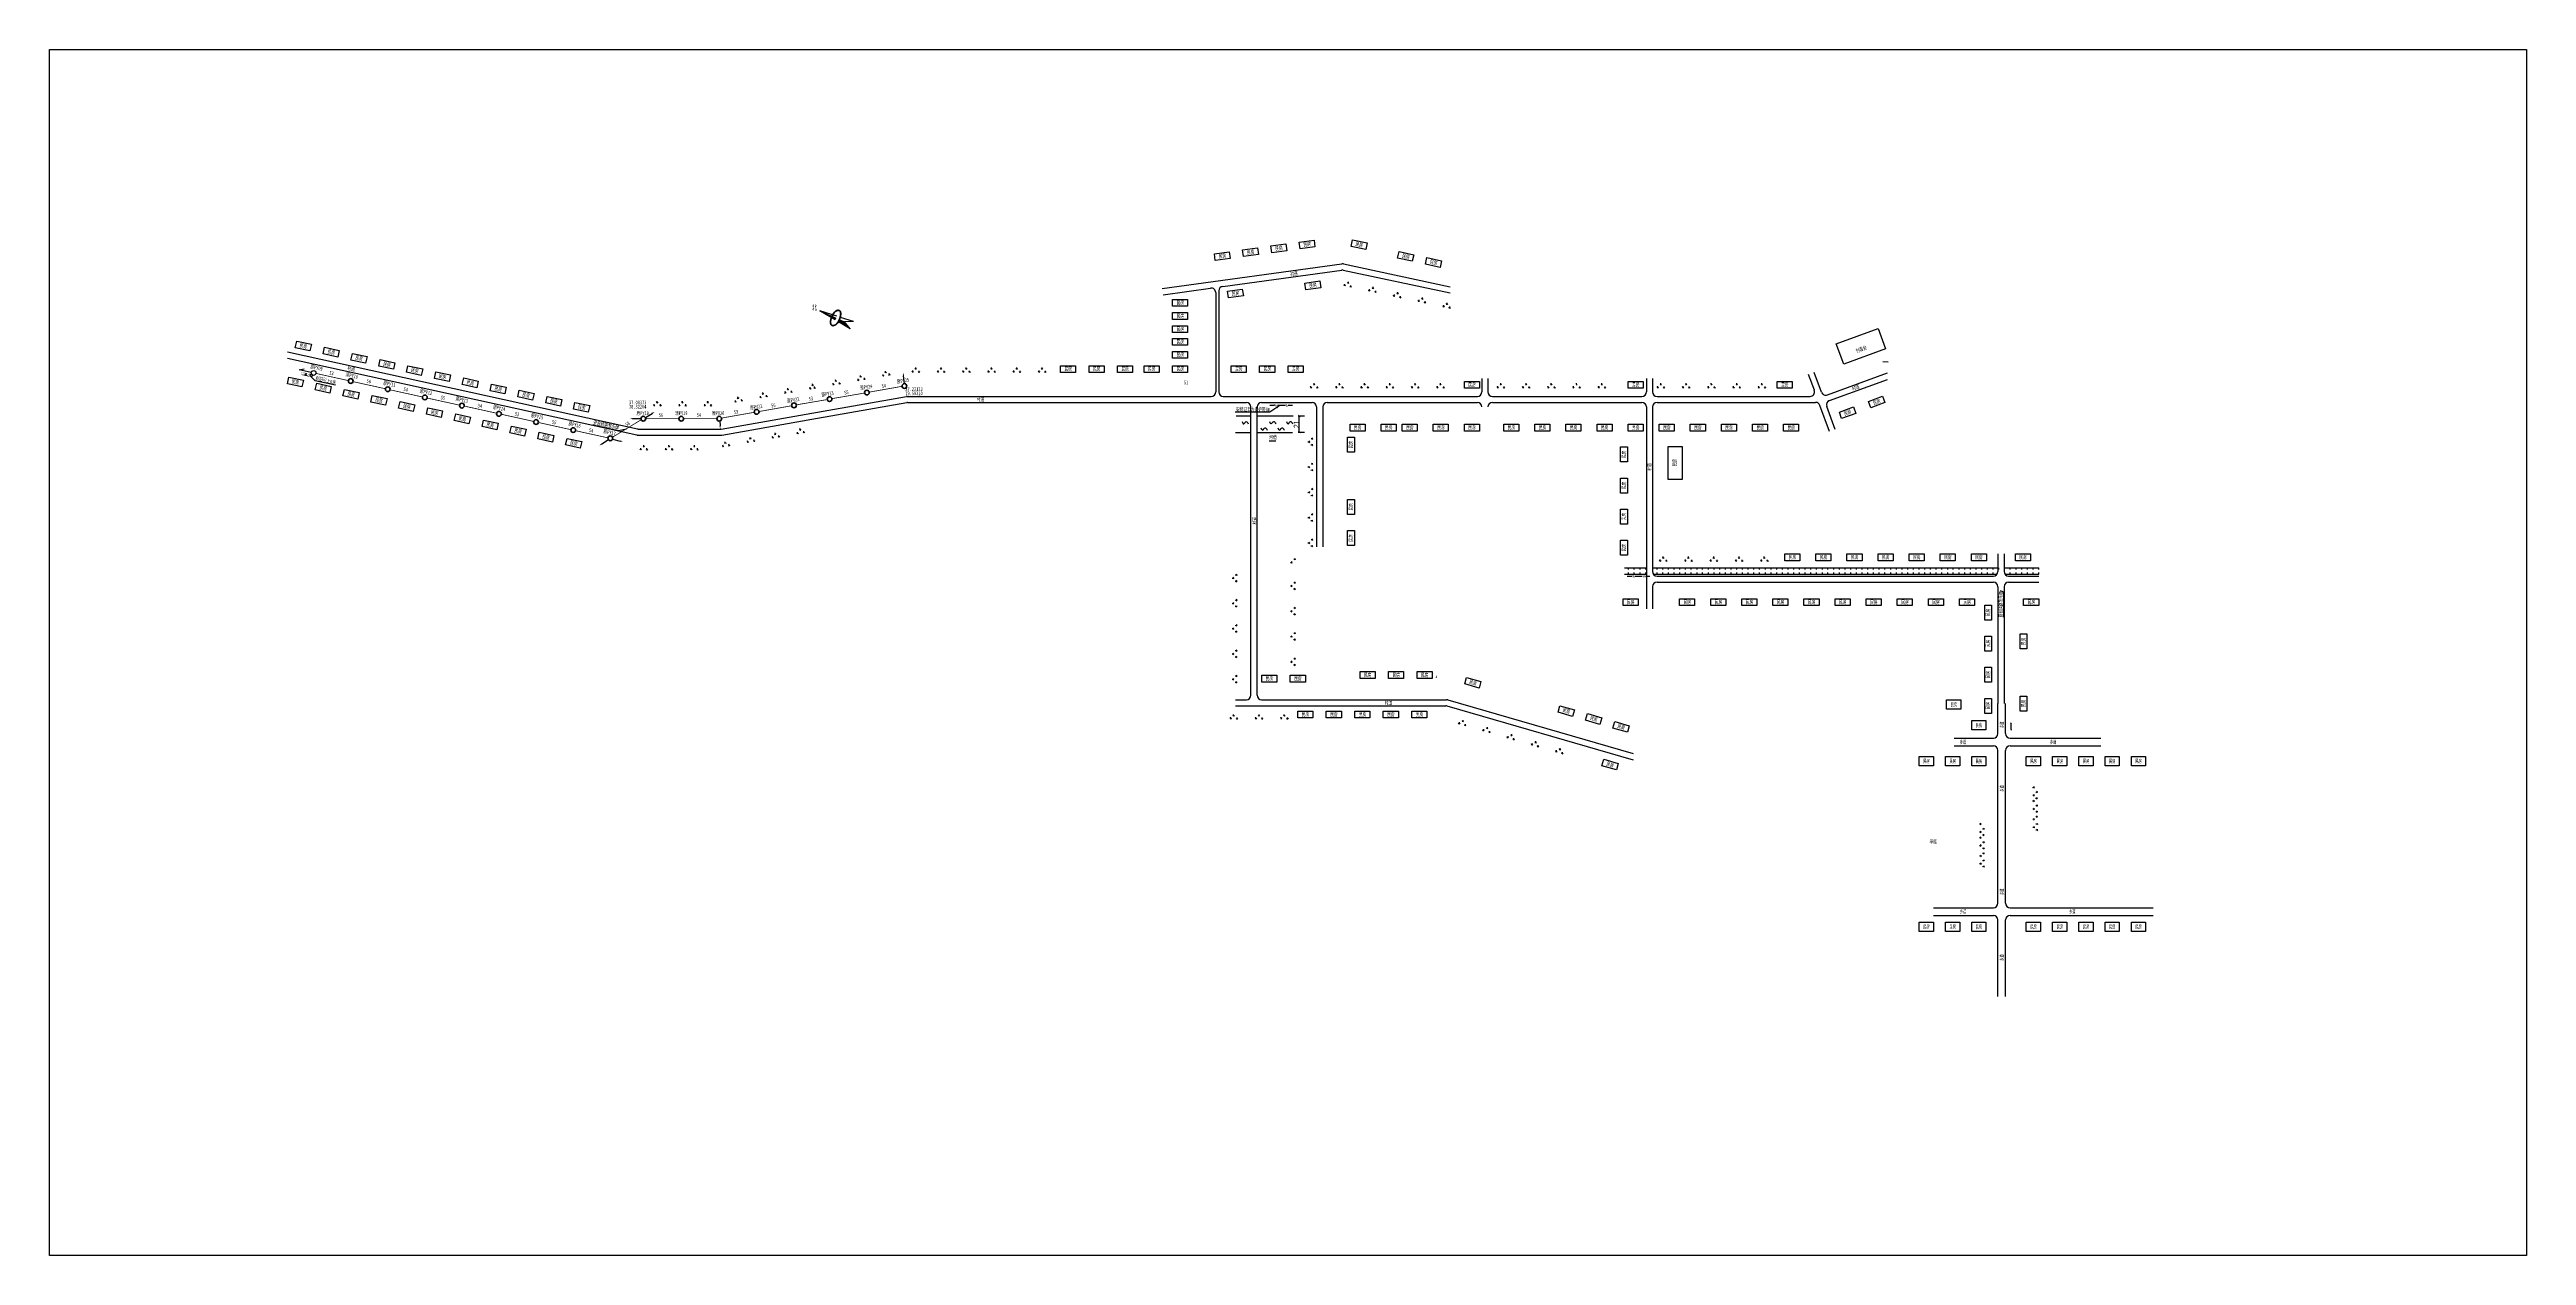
# Model space of a CAD drawing. Header units: millimetres. Extents: x 15213 to 16844, y 6052 to 6846.
import ezdxf
from ezdxf.enums import TextEntityAlignment as Align

# ---------------------------------------------------------------- set-up
doc = ezdxf.new("R2010")
doc.units = ezdxf.units.MM
for name, color, linetype in [('$DXFH', 7, 'Continuous'), ('$HLX', 4, 'Continuous'), ('BZ1', 6, 'Continuous'), ('bz2', 6, 'Continuous'), ('XIANCHAO', 230, 'Continuous'), ('设计院模板', 7, 'Continuous')]:
    doc.layers.add(name, color=color, linetype=linetype)
doc.layers.add('图衔不得改动', color=7, linetype='Continuous', lineweight=60)
doc.layers.add('实线', color=7, linetype='Continuous', lineweight=0)
doc.styles.add('0.7宋体', font='', dxfattribs={"width": 0.7, "height": 2.5})
doc.styles.add('HZTXT', font='', dxfattribs={"width": 0.7})
doc.styles.get("Standard").update_dxf_attribs({"font": 'txt', "bigfont": 'gbcbig.shx'})
doc.styles.add('粗宋', font='', dxfattribs={"width": 0.75})
doc.styles.get('0.7宋体').set_extended_font_data('SimSun')
doc.styles.get('HZTXT').set_extended_font_data('宋体')
doc.styles.get('粗宋').set_extended_font_data('SimSun')
doc.dimstyles.get("Standard").update_dxf_attribs({"dimtxt": 0.18, "dimasz": 0.18, "dimexe": 0.18, "dimexo": 0.0625, "dimgap": 0.09, "dimtad": 0, "dimtih": 1, "dimtoh": 1, "dimdec": 4, "dimzin": 0, "dimdsep": 46, "dimtxsty": 'Standard', "dimcen": 0.09, "dimadec": 0, "dimazin": 0, "dimtfac": 1, "dimtdec": 4, "dimtofl": 0, "dimtmove": 0, "dimatfit": 3, "dimfxl": 1, "dimtolj": 1, "dimtzin": 0, "dimarcsym": 0})

# ---------------------------------------------------------------- blocks, each defined once
blk = doc.blocks.new('A$C08533308')
at = {"layer": 'XIANCHAO', "color": 2}
for p, q in [((3, 0.9), (0, 0.9)), ((10, 0.9), (5, 0.9)), ((15, 0.9), (12, 0.9))]:
    blk.add_line(p, q, dxfattribs=at)
at = {"layer": 'XIANCHAO', "color": 2, "const_width": 0.2}
for points in [[(3.1, 1.9), (3.8, 0.2)], [(4, 1.8), (3.8, 0.2)], [(4, 1.8), (4.7, 0)], [(10.2, 1.9), (10.9, 0.2)], [(11.1, 1.8), (10.9, 0.2)], [(11.1, 1.8), (11.8, 0)]]:
    blk.add_lwpolyline(points, dxfattribs=at)
blk = doc.blocks.new('$tl3')
at = {"lineweight": 30}
blk.add_hatch(color=256, dxfattribs=at).paths.add_polyline_path([(-4, -12.5), (0, 0), (-4, 12.5)])
at = {"lineweight": 30, "const_width": 0.3}
blk.add_lwpolyline([(-4, -12.5), (4, -12.5), (4, 12.5), (-4, 12.5)], close=True, dxfattribs=at)
for points in [[(4, 12.5), (-4, -12.5)], [(4, -12.5), (-4, 12.5)]]:
    blk.add_lwpolyline(points, dxfattribs=at)
blk = doc.blocks.new('_ArchTick')
at = {"color": 0, "linetype": 'ByBlock', "const_width": 0.15}
blk.add_lwpolyline([(-0.5, -0.5), (0.5, 0.5)], dxfattribs=at)
blk = doc.blocks.new('A$C6BEA188B')
at = {"linetype": 'Continuous'}
for p, q in [((0, 10.2), (6.7, 7.1)), ((0, 10.2), (11.2, 9)), ((0, 3.8), (6.7, 7.1)), ((0, 3.8), (11.2, 5.1)), ((11.1, 7.1), (6.7, 7.1)), ((11.1, 8.1), (11.4, 7.8)), ((11.1, 7.6), (11.4, 7.9)), ((11.1, 7.8), (11.4, 7.5)), ((11.1, 7.4), (11.4, 7.1)), ((11.1, 7.2), (11.3, 7.4)), ((11.1, 7.1), (11.4, 6.8)), ((11.1, 6.7), (11.4, 6.4)), ((11.1, 6.2), (11.4, 6.5)), ((11.1, 6.3), (11.4, 6)), ((11.1, 5.9), (11.3, 6)), ((11.1, 6), (11.5, 5.6)), ((11.2, 9), (11.5, 8.8)), ((11.2, 8.7), (11.3, 8.8)), ((11.2, 8.7), (11.5, 8.5)), ((11.2, 8.4), (11.4, 8.1)), ((11.2, 8), (11.5, 8.3)), ((11.2, 6.6), (11.4, 6.8)), ((11.2, 5.6), (11.5, 5.2)), ((11.2, 5.2), (11.5, 5.5)), ((11.2, 5.2), (11.6, 4.8)), ((11.3, 9.6), (11.6, 9.9)), ((11.3, 9.7), (11.6, 9.4)), ((11.3, 9.4), (11.6, 9.1)), ((11.3, 9.2), (11.5, 9.4)), ((11.3, 4.9), (11.5, 5.1)), ((11.3, 4.8), (11.7, 4.4)), ((11.4, 10), (11.8, 10.4)), ((11.4, 9.9), (11.7, 9.7)), ((11.4, 8.6), (11.5, 8.7)), ((11.4, 7.1), (11.4, 7.2)), ((11.4, 5.7), (11.5, 5.8)), ((11.4, 4.3), (11.6, 4.6)), ((11.4, 4.3), (11.8, 3.9)), ((11.4, 4), (11.6, 4.2)), ((11.5, 10.5), (12, 10.9)), ((11.5, 10.5), (11.8, 10.3)), ((11.5, 10.2), (11.7, 10)), ((11.5, 9.1), (11.6, 9.1)), ((11.5, 4.9), (11.6, 4.9)), ((11.5, 3.9), (11.9, 3.4)), ((11.6, 10.8), (11.9, 10.6)), ((11.6, 3.5), (11.8, 3.7)), ((11.6, 3.4), (12.1, 2.9)), ((11.7, 11), (12.2, 11.5)), ((11.7, 11.1), (11.9, 10.8)), ((11.7, 4), (11.8, 4)), ((11.7, 3.2), (11.8, 3.3)), ((11.8, 11.3), (12, 11.1)), ((11.8, 2.8), (12.3, 2.3)), ((11.9, 11.6), (12.3, 12)), ((11.9, 11.6), (12.1, 11.4)), ((11.9, 3.1), (12, 3.2)), ((11.9, 2.7), (12.1, 2.9)), ((12, 11.8), (12.2, 11.6)), ((12, 2.4), (12, 2.5)), ((12, 2.2), (12.7, 1.5)), ((12.1, 12.1), (12.3, 11.8)), ((12.1, 2.2), (12.3, 2.4)), ((12.2, 12.2), (12.5, 12.5)), ((12.2, 12.3), (12.4, 12.1)), ((12.2, 2), (12.3, 2.1)), ((12.4, 12.5), (12.6, 12.3)), ((12.4, 1.8), (12.5, 1.9)), ((12.4, 1.5), (12.6, 1.7)), ((12.5, 12.7), (12.7, 12.5)), ((12.5, 1.4), (13.7, 0.3)), ((12.6, 12.9), (12.8, 12.8)), ((12.7, 1.1), (12.9, 1.3)), ((12.8, 12.8), (13.2, 13.2)), ((12.8, 13.1), (13, 13)), ((13, 13.3), (13.1, 13.1)), ((13.1, 13.5), (13.3, 13.3)), ((13.1, 0.7), (13.2, 0.9)), ((13.3, 13.7), (13.5, 13.5)), ((13.4, 0.4), (13.6, 0.6)), ((13.5, 13.5), (13.9, 14)), ((13.5, 13.8), (13.7, 13.6)), ((13.8, 13.9), (14, 13.8)), ((13.8, 0.5), (14.2, 0)), ((13.8, 0.4), (13.9, 0.4)), ((13.9, 0.1), (14.1, 0.3)), ((14, 14), (14.2, 13.8)), ((14.2, 13.8), (14.5, 14.1)), ((14.2, 0.1), (14.4, 0.3)), ((14.3, 14.1), (14.5, 13.9)), ((14.3, 8.7), (28.9, 7.1)), ((14.3, 8.4), (15, 7.8)), ((14.3, 8.1), (15.1, 7.3)), ((14.3, 7.7), (14.9, 7.1)), ((28.9, 7.1), (14.3, 7.1)), ((14.3, 5.4), (28.9, 7.1)), ((14.4, 8.7), (14.8, 8.3)), ((14.4, 0.3), (14.6, 0)), ((14.6, 14.1), (14.9, 13.9)), ((14.6, 13.9), (14.8, 14.1)), ((14.7, 7.3), (14.7, 7.3)), ((14.7, 0.3), (14.7, 0.3)), ((14.7, 0.3), (14.9, 0)), ((14.8, 0), (15, 0.2)), ((14.9, 8.6), (15.3, 8.1)), ((14.9, 8.2), (14.9, 8.2)), ((15, 14.1), (15.5, 13.6)), ((15, 8.1), (15.4, 7.6)), ((15, 7.7), (15, 7.7)), ((15, 0.3), (15.2, 0.1)), ((15.1, 14), (15.1, 14.1)), ((15.1, 7.6), (15.6, 7.1)), ((15.2, 13.8), (15.3, 14)), ((15.2, 7.2), (15.2, 7.2)), ((15.3, 8.5), (15.3, 8.5)), ((15.3, 8.4), (15.8, 8)), ((15.3, 7.1), (15.3, 7.1)), ((15.3, 0.4), (15.5, 0.2)), ((15.3, 0.2), (15.5, 0.3)), ((15.4, 13.7), (15.6, 13.9)), ((15.4, 8), (15.4, 8)), ((15.5, 7.9), (15.9, 7.5)), ((15.5, 7.5), (15.5, 7.5)), ((15.5, 0.5), (15.7, 0.4)), ((15.6, 13.5), (15.7, 13.6)), ((15.6, 8.5), (15.7, 8.5)), ((15.6, 7.5), (16, 7.1)), ((15.7, 13.8), (16.6, 12.9)), ((15.7, 8.4), (15.7, 8.4)), ((15.7, 0.7), (15.9, 0.5)), ((15.8, 13.4), (16, 13.6)), ((15.8, 8.3), (16.3, 7.9)), ((15.8, 0.6), (16.2, 1.1)), ((15.9, 7.9), (15.9, 7.9)), ((15.9, 0.8), (16.1, 0.7)), ((16, 13.2), (16.1, 13.2)), ((16, 8.5), (16.1, 8.3)), ((16, 7.8), (16.4, 7.4)), ((16, 7.4), (16, 7.4)), ((16.1, 7.3), (16.3, 7.1)), ((16.1, 1), (16.3, 0.8)), ((16.2, 13), (16.4, 13.2)), ((16.2, 8.3), (16.2, 8.3)), ((16.2, 1.2), (16.4, 1)), ((16.3, 12.8), (16.4, 12.9)), ((16.3, 8.2), (16.8, 7.7)), ((16.4, 12.8), (17.1, 12)), ((16.4, 8.4), (16.6, 8.2)), ((16.4, 7.8), (16.4, 7.8)), ((16.4, 1.4), (16.6, 1.2)), ((16.5, 12.6), (16.7, 12.8)), ((16.5, 7.7), (16.9, 7.2)), ((16.5, 7.3), (16.5, 7.3)), ((16.5, 1.3), (16.9, 1.7)), ((16.5, 1.6), (16.7, 1.4)), ((16.6, 12.4), (16.8, 12.5)), ((16.6, 7.2), (16.7, 7.1)), ((16.7, 8.1), (16.7, 8.1)), ((16.7, 1.8), (17.1, 2.3)), ((16.7, 1.9), (16.9, 1.7)), ((16.8, 12.3), (16.9, 12.4)), ((16.8, 11.9), (17.1, 12.1)), ((16.8, 11.9), (17.4, 11.4)), ((16.8, 8.4), (17.1, 8.1)), ((16.8, 8), (17.2, 7.6)), ((16.8, 2.1), (17, 1.9)), ((16.9, 7.6), (16.9, 7.6)), ((16.9, 7.5), (17.4, 7.1)), ((16.9, 2.3), (17.1, 2.1)), ((17, 7.1), (17, 7.1)), ((17, 2.5), (17.3, 2.8)), ((17, 2.6), (17.2, 2.4)), ((17.1, 11.4), (17.3, 11.6)), ((17.1, 11.3), (17.6, 10.9)), ((17.1, 2.8), (17.3, 2.6)), ((17.2, 11.2), (17.3, 11.3)), ((17.2, 8.4), (17.6, 7.9)), ((17.2, 8), (17.2, 8)), ((17.2, 3.1), (17.5, 3.3)), ((17.2, 3.1), (17.4, 2.9)), ((17.3, 10.6), (17.6, 10.9)), ((17.3, 10.8), (17.7, 10.4)), ((17.3, 7.9), (17.7, 7.5)), ((17.3, 7.5), (17.3, 7.5)), ((17.3, 3.6), (17.6, 3.9)), ((17.3, 3.4), (17.5, 3.1)), ((17.4, 11), (17.5, 11.1)), ((17.4, 10.4), (17.5, 10.4)), ((17.4, 10.3), (17.8, 9.9)), ((17.4, 7.4), (17.8, 7.1)), ((17.4, 3.9), (17.7, 3.7)), ((17.4, 3.6), (17.6, 3.4)), ((17.5, 9.8), (17.8, 10)), ((17.5, 9.8), (17.9, 9.5)), ((17.5, 4.1), (17.8, 4.4)), ((17.5, 4.2), (17.7, 4)), ((17.6, 10.2), (17.7, 10.3)), ((17.6, 9.5), (17.6, 9.5)), ((17.6, 9.4), (18, 9)), ((17.6, 8.3), (18.1, 7.8)), ((17.6, 4.5), (17.9, 4.9)), ((17.6, 4.8), (17.9, 4.5)), ((17.6, 4.5), (17.8, 4.2)), ((17.7, 9.3), (17.9, 9.4)), ((17.7, 8.9), (18, 9.1)), ((17.7, 9), (18, 8.6)), ((17.7, 8.5), (17.8, 8.7)), ((17.7, 8.6), (18.1, 8.2)), ((17.7, 8.2), (18.1, 7.9)), ((17.7, 7.9), (17.7, 7.9)), ((17.7, 5.7), (17.8, 5.8)), ((17.7, 5.7), (18, 5.5)), ((17.7, 5.4), (18, 5.1)), ((17.7, 5), (18, 5.3)), ((17.7, 5.1), (17.9, 4.8)), ((17.8, 7.9), (18.1, 8.2)), ((17.8, 7.6), (18, 7.8)), ((17.8, 7.8), (18.2, 7.3)), ((17.8, 7.8), (18.1, 7.5)), ((17.8, 7.4), (17.8, 7.4)), ((17.8, 7.4), (18.1, 7.1)), ((17.8, 7.2), (17.8, 7.2)), ((17.8, 7.1), (18.1, 6.8)), ((17.8, 6.5), (18.1, 6.8)), ((17.8, 6.7), (18.1, 6.4)), ((17.8, 6.1), (18, 6.4)), ((17.8, 6.4), (18.1, 6.1)), ((17.8, 6.1), (18, 5.8)), ((17.9, 8.4), (18, 8.5)), ((17.9, 7.3), (18.1, 7.1)), ((17.9, 7), (18.1, 7.2)), ((17.9, 5.6), (18, 5.7)), ((18, 8.2), (18, 8.2)), ((18.1, 8.1), (18.6, 7.7)), ((18.1, 7.5), (18.1, 7.5)), ((18.2, 7.7), (18.2, 7.7)), ((18.3, 7.6), (18.7, 7.2)), ((18.3, 7.2), (18.3, 7.2)), ((18.4, 8.2), (18.4, 8.2)), ((18.4, 7.1), (18.5, 7.1)), ((18.5, 8.1), (18.5, 8.1)), ((18.6, 8), (19.1, 7.5)), ((18.7, 7.6), (18.7, 7.6)), ((18.8, 8.2), (18.9, 8)), ((18.8, 7.5), (19.2, 7.1)), ((18.8, 7.1), (18.8, 7.1)), ((19, 7.9), (19, 7.9)), ((19.1, 7.9), (19.5, 7.4)), ((19.1, 7.5), (19.1, 7.5)), ((19.2, 8.1), (19.4, 7.9)), ((19.2, 7.4), (19.5, 7.1)), ((19.5, 7.8), (19.5, 7.8)), ((19.6, 8.1), (19.9, 7.8)), ((19.6, 7.7), (20, 7.3)), ((19.6, 7.3), (19.6, 7.3)), ((19.7, 7.2), (19.9, 7.1)), ((20, 8.1), (20.4, 7.6)), ((20, 7.7), (20, 7.7)), ((20.1, 7.6), (20.5, 7.1)), ((20.1, 7.2), (20.1, 7.2)), ((20.2, 7.1), (20.2, 7.1)), ((20.4, 7.9), (20.9, 7.5)), ((20.5, 7.5), (20.5, 7.5)), ((20.6, 7.5), (20.9, 7.1)), ((20.8, 7.9), (20.8, 7.9)), ((20.9, 7.8), (21.4, 7.4)), ((21, 7.4), (21, 7.4)), ((21, 7.3), (21.3, 7.1)), ((21.2, 7.9), (21.2, 7.9)), ((21.3, 7.8), (21.3, 7.8)), ((21.4, 7.7), (21.8, 7.2)), ((21.4, 7.3), (21.4, 7.3)), ((21.5, 7.2), (21.6, 7.1)), ((21.6, 7.9), (21.7, 7.7)), ((21.8, 7.6), (21.8, 7.6)), ((21.9, 7.8), (22.2, 7.6)), ((21.9, 7.5), (22.3, 7.1)), ((21.9, 7.1), (21.9, 7.1)), ((22.3, 7.8), (22.7, 7.5)), ((22.3, 7.5), (22.3, 7.5)), ((22.4, 7.4), (22.7, 7.1)), ((22.7, 7.8), (23.2, 7.3)), ((22.8, 7.4), (22.8, 7.4)), ((22.9, 7.3), (23.1, 7.1)), ((23.2, 7.6), (23.7, 7.2)), ((23.3, 7.2), (23.3, 7.2)), ((23.3, 7.1), (23.4, 7.1)), ((23.6, 7.6), (23.6, 7.6)), ((23.7, 7.5), (24.1, 7.1)), ((23.7, 7.1), (23.7, 7.1)), ((23.9, 7.6), (24, 7.5)), ((24.1, 7.5), (24.1, 7.5)), ((24.2, 7.4), (24.5, 7.1)), ((24.3, 7.6), (24.5, 7.4)), ((24.6, 7.3), (24.6, 7.3)), ((24.7, 7.5), (25, 7.3)), ((24.7, 7.2), (24.8, 7.1)), ((25.1, 7.5), (25.5, 7.1)), ((25.1, 7.2), (25.1, 7.2)), ((25.2, 7.1), (25.2, 7.1)), ((25.5, 7.5), (25.9, 7.1)), ((26, 7.3), (26.2, 7.1)), ((26.4, 7.3), (26.4, 7.3)), ((26.5, 7.2), (26.6, 7.1)), ((26.7, 7.3), (26.8, 7.2)), ((26.9, 7.1), (26.9, 7.1)), ((27.1, 7.3), (27.3, 7.1)), ((27.5, 7.2), (27.7, 7.1)), ((27.9, 7.2), (28, 7.1)), ((28.3, 7.1), (28.4, 7.1))]:
    blk.add_line(p, q, dxfattribs=at)
at = {"linetype": 'ByBlock'}
for p, q in [((0, 10.2), (0.1, 10.2)), ((0.4, 10.2), (0.6, 10)), ((0.7, 9.9), (0.7, 9.9)), ((0.8, 10.1), (1.1, 9.9)), ((1.2, 10.1), (1.6, 9.7)), ((1.2, 9.8), (1.2, 9.8)), ((1.3, 9.7), (1.4, 9.6)), ((1.6, 10), (2.1, 9.6)), ((1.7, 9.6), (1.7, 9.6)), ((1.8, 9.6), (2.1, 9.3)), ((2, 10), (2, 10)), ((2.1, 9.9), (2.6, 9.5)), ((2.2, 9.5), (2.2, 9.5)), ((2.3, 9.4), (2.7, 9)), ((2.4, 10), (2.4, 9.9)), ((2.5, 9.9), (2.5, 9.9)), ((2.6, 9.8), (3.1, 9.3)), ((2.7, 9.4), (2.7, 9.4)), ((2.8, 9.9), (2.9, 9.8)), ((2.8, 9.3), (3.2, 8.8)), ((3, 9.7), (3, 9.7)), ((3.1, 9.6), (3.5, 9.2)), ((3.2, 9.9), (3.4, 9.7)), ((3.2, 9.2), (3.7, 8.7)), ((3.2, 9.2), (3.2, 9.2)), ((3.3, 8.8), (3.3, 8.8)), ((3.4, 8.7), (3.4, 8.6)), ((3.5, 9.6), (3.5, 9.6)), ((3.6, 9.8), (3.9, 9.6)), ((3.6, 9.5), (4, 9.1)), ((3.6, 9.1), (3.6, 9.1)), ((3.7, 9), (4.2, 8.6)), ((3.8, 8.6), (3.8, 8.6)), ((3.9, 8.5), (4.1, 8.3)), ((4, 9.8), (4.4, 9.4)), ((4, 9.5), (4, 9.5)), ((4.1, 9.4), (4.5, 8.9)), ((4.1, 9), (4.1, 9)), ((4.2, 8.9), (4.7, 8.4)), ((4.3, 8.5), (4.3, 8.5)), ((4.3, 8.4), (4.7, 8)), ((4.4, 9.7), (4.9, 9.3)), ((4.5, 9.3), (4.5, 9.3)), ((4.6, 9.2), (5, 8.8)), ((4.6, 8.8), (4.6, 8.8)), ((4.7, 8.8), (5.1, 8.3)), ((4.7, 8.4), (4.7, 8.4)), ((4.8, 9.7), (4.8, 9.7)), ((4.8, 8.3), (5.3, 7.8)), ((4.9, 9.6), (5.4, 9.2)), ((5, 9.2), (5, 9.2)), ((5.1, 9.1), (5.5, 8.7)), ((5.1, 8.7), (5.1, 8.7)), ((5.2, 9.7), (5.2, 9.6)), ((5.2, 8.6), (5.6, 8.2)), ((5.2, 8.2), (5.2, 8.2)), ((5.3, 9.6), (5.3, 9.6)), ((5.3, 8.1), (5.8, 7.7)), ((5.4, 9.5), (5.8, 9)), ((5.4, 7.7), (5.4, 7.7)), ((5.5, 9.1), (5.5, 9.1)), ((5.5, 9), (6, 8.5)), ((5.6, 9.6), (5.7, 9.5)), ((5.6, 8.6), (5.6, 8.6)), ((5.7, 8.5), (6.1, 8)), ((5.7, 8.1), (5.7, 8.1)), ((5.8, 9.4), (5.8, 9.4)), ((5.8, 8), (6.2, 7.6)), ((5.8, 7.6), (5.8, 7.6)), ((5.9, 9.3), (6.3, 8.9)), ((5.9, 8.9), (5.9, 8.9)), ((5.9, 7.5), (6.1, 7.4)), ((6, 9.6), (6.2, 9.4)), ((6, 8.8), (6.5, 8.4)), ((6.1, 8.4), (6.1, 8.4)), ((6.2, 8.4), (6.6, 7.9)), ((6.2, 8), (6.2, 8)), ((6.3, 9.3), (6.3, 9.3)), ((6.3, 7.9), (6.7, 7.4)), ((6.3, 7.5), (6.3, 7.5)), ((6.4, 9.5), (6.7, 9.2)), ((6.4, 9.2), (6.8, 8.8)), ((6.4, 8.8), (6.4, 8.8)), ((6.4, 7.4), (6.7, 7.1)), ((6.5, 8.7), (7, 8.3)), ((6.6, 8.3), (6.6, 8.3)), ((6.6, 8.2), (7.1, 7.8)), ((6.7, 7.8), (6.7, 7.8)), ((6.8, 9.5), (7.2, 9.1)), ((6.8, 9.2), (6.8, 9.2)), ((6.8, 7.7), (7.2, 7.3)), ((6.8, 7.3), (6.8, 7.3)), ((6.9, 9.1), (7.3, 8.6)), ((6.9, 8.7), (6.9, 8.7)), ((6.9, 7.3), (7.1, 7.1)), ((7, 8.6), (7.4, 8.1)), ((7, 8.2), (7, 8.2)), ((7.1, 8.1), (7.6, 7.7)), ((7.2, 9.4), (7.7, 9)), ((7.2, 7.7), (7.2, 7.7)), ((7.3, 9), (7.3, 9)), ((7.3, 7.6), (7.7, 7.2)), ((7.3, 7.2), (7.3, 7.2)), ((7.4, 8.9), (7.8, 8.5)), ((7.4, 8.5), (7.4, 8.5)), ((7.4, 7.1), (7.4, 7.1)), ((7.5, 8.4), (7.9, 8)), ((7.5, 8), (7.5, 8)), ((7.6, 9.4), (7.6, 9.4)), ((7.6, 8), (8.1, 7.5)), ((7.7, 9.3), (8.1, 8.8)), ((7.7, 8.9), (7.7, 8.9)), ((7.7, 7.6), (7.7, 7.6)), ((7.7, 7.5), (8.1, 7.1)), ((7.8, 8.8), (8.3, 8.4)), ((7.9, 8.4), (7.9, 8.4)), ((8, 9.4), (8, 9.3)), ((8, 8.3), (8.4, 7.9)), ((8, 7.9), (8, 7.9)), ((8.1, 9.2), (8.1, 9.2)), ((8.1, 7.8), (8.5, 7.4)), ((8.1, 7.4), (8.1, 7.4)), ((8.2, 9.2), (8.6, 8.7)), ((8.2, 8.8), (8.2, 8.8)), ((8.2, 7.3), (8.5, 7.1)), ((8.3, 8.7), (8.8, 8.2)), ((8.4, 9.3), (8.5, 9.2)), ((8.4, 8.3), (8.4, 8.3)), ((8.5, 8.2), (8.9, 7.7)), ((8.5, 7.8), (8.5, 7.8)), ((8.6, 9.1), (8.6, 9.1)), ((8.6, 7.7), (9, 7.3)), ((8.6, 7.3), (8.6, 7.3)), ((8.7, 9), (9.1, 8.6)), ((8.7, 8.6), (8.7, 8.6)), ((8.7, 7.2), (8.8, 7.1)), ((8.8, 9.3), (9, 9.1)), ((8.8, 8.5), (9.3, 8.1)), ((8.9, 8.1), (8.9, 8.1)), ((8.9, 8), (9.4, 7.6)), ((9, 7.7), (9, 7.7)), ((9.1, 9), (9.1, 9)), ((9.1, 7.6), (9.5, 7.1)), ((9.1, 7.2), (9.1, 7.2)), ((9.2, 9.2), (9.5, 8.9)), ((9.2, 8.9), (9.6, 8.4)), ((9.2, 8.5), (9.2, 8.5)), ((9.3, 8.4), (9.7, 8)), ((9.3, 8), (9.3, 8)), ((9.4, 7.9), (9.9, 7.5)), ((9.5, 7.5), (9.5, 7.5)), ((9.6, 9.2), (10, 8.8)), ((9.6, 8.8), (10.1, 8.3)), ((9.6, 8.8), (9.6, 8.8)), ((9.6, 7.4), (9.9, 7.1)), ((9.7, 8.4), (9.7, 8.4)), ((9.8, 8.3), (10.2, 7.8)), ((9.8, 7.9), (9.8, 7.9)), ((9.9, 7.8), (10.4, 7.3)), ((10, 9.1), (10.4, 8.7)), ((10, 8.7), (10, 8.7)), ((10, 7.4), (10, 7.4)), ((10, 7.3), (10.3, 7.1)), ((10.1, 8.6), (10.6, 8.2)), ((10.2, 8.2), (10.2, 8.2)), ((10.3, 8.1), (10.7, 7.7)), ((10.3, 7.7), (10.3, 7.7)), ((10.4, 9.1), (10.4, 9.1)), ((10.4, 7.7), (10.8, 7.2)), ((10.4, 7.3), (10.4, 7.3)), ((10.5, 9), (10.9, 8.5)), ((10.5, 8.6), (10.5, 8.6)), ((10.5, 7.2), (10.6, 7.1)), ((10.6, 8.5), (11.1, 8)), ((10.7, 8.1), (10.7, 8.1)), ((10.8, 9.1), (10.8, 9)), ((10.8, 8), (11.1, 7.7)), ((10.8, 7.6), (10.8, 7.6)), ((10.9, 8.9), (10.9, 8.9)), ((10.9, 7.5), (11.1, 7.3)), ((10.9, 7.1), (10.9, 7.1)), ((11, 8.8), (11.2, 8.6)), ((11, 8.4), (11, 8.4)), ((11.1, 8.4), (11.1, 8.3)), ((11.2, 9), (11.2, 9)), ((14.4, 7.3), (14.6, 7.1))]:
    blk.add_line(p, q, dxfattribs=at)
at = {"linetype": 'Continuous'}
for major_axis, ratio in [((0, 7.07), 0.495575), ((0, 6.82), 0.46789)]:
    blk.add_ellipse((14.6, 7.1), major_axis=major_axis, ratio=ratio, dxfattribs=at)

msp = doc.modelspace()

# ---------------------------------------------------------------- linework, layer by layer
at = {"layer": '$DXFH', "linetype": 'Continuous'}
for p, q in [((16065.8, 6690.4), (16065.5, 6691.1)), ((16065.8, 6690.3), (16066, 6691.5)), ((16065.9, 6690.4), (16066.4, 6690.9)), ((16068.1, 6691.8), (16067.9, 6692.6)), ((16068.1, 6691.8), (16068.3, 6693)), ((16068.2, 6691.8), (16068.7, 6692.4)), ((16069.8, 6689.4), (16069.6, 6690.1)), ((16069.9, 6689.4), (16070, 6690.6)), ((16069.9, 6689.4), (16070.4, 6690)), ((16082.1, 6686.9), (16081.8, 6687.6)), ((16082.1, 6686.8), (16082.3, 6688.1)), ((16082.1, 6686.9), (16082.6, 6687.5)), ((16084.4, 6688.4), (16084.1, 6689.1)), ((16084.4, 6688.3), (16084.6, 6689.6)), ((16084.5, 6688.4), (16085, 6689)), ((16086.1, 6685.9), (16085.9, 6686.7)), ((16086.1, 6685.9), (16086.3, 6687.1)), ((16086.1, 6686), (16086.7, 6686.5)), ((16100.7, 6684.9), (16100.4, 6685.7)), ((16100.7, 6684.9), (16100.9, 6686.1)), ((16100.7, 6684.9), (16101.3, 6685.5)), ((16098.3, 6683.4), (16098.1, 6684.2)), ((16098.4, 6683.4), (16098.6, 6684.6)), ((16098.4, 6683.4), (16098.9, 6684)), ((16102.4, 6682.5), (16102.1, 6683.2)), ((16102.4, 6682.4), (16102.6, 6683.6)), ((16102.4, 6682.5), (16103, 6683)), ((16114.6, 6679.9), (16114.3, 6680.7)), ((16114.7, 6679.9), (16114.8, 6681.1)), ((16114.7, 6680), (16115.2, 6680.5)), ((16117, 6681.4), (16116.7, 6682.2)), ((16117, 6681.4), (16117.2, 6682.6)), ((16117, 6681.4), (16117.5, 6682)), ((16118.6, 6679), (16118.4, 6679.7)), ((16118.7, 6678.9), (16118.8, 6680.2)), ((16118.7, 6679), (16119.2, 6679.6)), ((16130.9, 6676.5), (16130.6, 6677.2)), ((16130.9, 6676.4), (16131.1, 6677.6)), ((16130.9, 6676.5), (16131.5, 6677)), ((16133.2, 6678), (16133, 6678.7)), ((16133.2, 6677.9), (16133.4, 6679.1)), ((16133.3, 6678), (16133.8, 6678.5)), ((16134.9, 6675.5), (16134.7, 6676.3)), ((16134.9, 6675.5), (16135.1, 6676.7)), ((16135, 6675.5), (16135.5, 6676.1)), ((15783.6, 6635.4), (15783.2, 6636.1)), ((15783.6, 6635.3), (15783.5, 6636.6)), ((15783.6, 6635.4), (15784, 6636.1)), ((15800.2, 6635.4), (15799.8, 6636.1)), ((15800.2, 6635.3), (15800.2, 6636.6)), ((15800.3, 6635.4), (15800.7, 6636.1)), ((15816.9, 6635.4), (15816.4, 6636.1)), ((15816.9, 6635.3), (15816.8, 6636.6)), ((15816.9, 6635.4), (15817.3, 6636.1)), ((15833.5, 6635.4), (15833.1, 6636.1)), ((15833.5, 6635.3), (15833.5, 6636.6)), ((15833.6, 6635.4), (15833.9, 6636.1)), ((15850.1, 6635.4), (15849.7, 6636.1)), ((15850.1, 6635.3), (15850.1, 6636.6)), ((15850.2, 6635.4), (15850.6, 6636.1)), ((15866.8, 6635.4), (15866.4, 6636.1)), ((15866.8, 6635.3), (15866.7, 6636.6)), ((15866.8, 6635.4), (15867.2, 6636.1)), ((15683.1, 6618.9), (15682.6, 6619.5)), ((15683.1, 6618.9), (15682.9, 6620.1)), ((15683.2, 6618.9), (15683.4, 6619.6)), ((15697.9, 6619.5), (15697.4, 6620.1)), ((15698, 6619.5), (15697.6, 6620.7)), ((15697.9, 6619.6), (15698.2, 6620.3)), ((15699.5, 6621.8), (15699, 6622.4)), ((15699.5, 6621.7), (15699.3, 6622.9)), ((15699.6, 6621.8), (15699.8, 6622.5)), ((15702, 6620.1), (15701.5, 6620.7)), ((15702, 6620.1), (15701.7, 6621.3)), ((15702, 6620.2), (15702.3, 6620.9)), ((15714.3, 6622.4), (15713.7, 6623)), ((15714.3, 6622.4), (15714, 6623.6)), ((15714.3, 6622.4), (15714.6, 6623.1)), ((15715.9, 6624.6), (15715.4, 6625.2)), ((15715.9, 6624.6), (15715.6, 6625.8)), ((15715.9, 6624.7), (15716.2, 6625.4)), ((15717.2, 6622.8), (15716.7, 6623.4)), ((15717.2, 6622.8), (15716.9, 6624)), ((15717.2, 6622.8), (15717.5, 6623.5)), ((15729.5, 6625.1), (15728.9, 6625.6)), ((15729.5, 6625), (15729.2, 6626.2)), ((15729.5, 6625.1), (15729.8, 6625.8)), ((15731.1, 6627.3), (15730.6, 6627.9)), ((15731.1, 6627.3), (15730.8, 6628.5)), ((15731.1, 6627.3), (15731.4, 6628.1)), ((15733.6, 6625.7), (15733.1, 6626.3)), ((15733.6, 6625.6), (15733.3, 6626.8)), ((15733.6, 6625.7), (15733.9, 6626.4)), ((15745.9, 6627.9), (15745.3, 6628.5)), ((15745.9, 6627.9), (15745.6, 6629.1)), ((15745.9, 6628), (15746.2, 6628.7)), ((15747.5, 6630.2), (15746.9, 6630.8)), ((15747.5, 6630.2), (15747.2, 6631.4)), ((15747.5, 6630.2), (15747.8, 6630.9)), ((15749.9, 6628.5), (15749.5, 6629.2)), ((15750, 6628.5), (15749.7, 6629.7)), ((15750, 6628.6), (15750.3, 6629.3)), ((15762.3, 6630.8), (15761.7, 6631.4)), ((15762.3, 6630.8), (15762, 6632)), ((15762.3, 6630.8), (15762.6, 6631.5)), ((15763.9, 6633.1), (15763.3, 6633.7)), ((15763.9, 6633), (15763.6, 6634.2)), ((15763.9, 6633.1), (15764.2, 6633.8)), ((15766.3, 6631.4), (15765.8, 6632)), ((15766.4, 6631.4), (15766.1, 6632.6)), ((15766.4, 6631.5), (15766.7, 6632.2)), ((15781.6, 6633.4), (15781.2, 6634.1)), ((15781.7, 6633.4), (15781.6, 6634.6)), ((15781.7, 6633.5), (15782, 6634.1)), ((15785.7, 6633.3), (15785.4, 6634)), ((15785.8, 6633.3), (15785.7, 6634.5)), ((15785.8, 6633.4), (15786.2, 6634)), ((15798.2, 6633.4), (15797.8, 6634.1)), ((15798.3, 6633.4), (15798.2, 6634.6)), ((15798.3, 6633.5), (15798.7, 6634.1)), ((15802.4, 6633.3), (15802, 6634)), ((15802.4, 6633.3), (15802.3, 6634.5)), ((15802.4, 6633.4), (15802.8, 6634)), ((15814.9, 6633.4), (15814.5, 6634.1)), ((15814.9, 6633.4), (15814.8, 6634.6)), ((15814.9, 6633.5), (15815.3, 6634.1)), ((15819, 6633.3), (15818.6, 6634)), ((15819.1, 6633.3), (15819, 6634.5)), ((15819.1, 6633.4), (15819.5, 6634)), ((15831.5, 6633.4), (15831.1, 6634.1)), ((15831.6, 6633.4), (15831.5, 6634.6)), ((15831.6, 6633.5), (15832, 6634.1)), ((15835.6, 6633.3), (15835.3, 6634)), ((15835.7, 6633.3), (15835.6, 6634.5)), ((15835.7, 6633.4), (15836.1, 6634)), ((15848.2, 6633.4), (15847.7, 6634.1)), ((15848.2, 6633.4), (15848.1, 6634.6)), ((15848.2, 6633.5), (15848.6, 6634.1)), ((15852.3, 6633.3), (15851.9, 6634)), ((15852.3, 6633.3), (15852.2, 6634.5)), ((15852.3, 6633.4), (15852.8, 6634)), ((15864.8, 6633.4), (15864.4, 6634.1)), ((15864.9, 6633.4), (15864.8, 6634.6)), ((15864.9, 6633.5), (15865.2, 6634.1)), ((15868.9, 6633.3), (15868.5, 6634)), ((15869, 6633.3), (15868.9, 6634.5)), ((15869, 6633.4), (15869.4, 6634)), ((16043.8, 6623.1, 3923486408.1), (16043.4, 6623.8, 3923486408.1)), ((16043.8, 6623.1, 3923486408.1), (16043.7, 6624.3, 3923486408.1)), ((16043.8, 6623.1, 3923486408.1), (16044.2, 6623.8, 3923486408.1)), ((16045.8, 6625.1, 3923486408.1), (16045.3, 6625.7, 3923486408.1)), ((16045.8, 6625, 3923486408.1), (16045.7, 6626.2, 3923486408.1)), ((16045.8, 6625.1, 3923486408.1), (16046.2, 6625.7, 3923486408.1)), ((16047.9, 6623, 3923486408.1), (16047.5, 6623.7, 3923486408.1)), ((16048, 6623, 3923486408.1), (16047.9, 6624.2, 3923486408.1)), ((16048, 6623, 3923486408.1), (16048.4, 6623.7, 3923486408.1)), ((16060.4, 6623.1, 3923486408.1), (16060, 6623.8, 3923486408.1)), ((16060.5, 6623.1, 3923486408.1), (16060.4, 6624.3, 3923486408.1)), ((16060.5, 6623.1, 3923486408.1), (16060.9, 6623.8, 3923486408.1)), ((16062.4, 6625.1, 3923486408.1), (16062, 6625.7, 3923486408.1)), ((16062.4, 6625, 3923486408.1), (16062.4, 6626.2, 3923486408.1)), ((16062.5, 6625.1, 3923486408.1), (16062.8, 6625.7, 3923486408.1)), ((16064.5, 6623, 3923486408.1), (16064.2, 6623.7, 3923486408.1)), ((16064.6, 6623, 3923486408.1), (16064.5, 6624.2, 3923486408.1)), ((16064.6, 6623, 3923486408.1), (16065, 6623.7, 3923486408.1)), ((16077.1, 6623.1, 3923486408.1), (16076.6, 6623.8, 3923486408.1)), ((16077.1, 6623.1, 3923486408.1), (16077, 6624.3, 3923486408.1)), ((16077.1, 6623.1, 3923486408.1), (16077.5, 6623.8, 3923486408.1)), ((16079, 6625.1, 3923486408.1), (16078.6, 6625.7, 3923486408.1)), ((16079, 6625, 3923486408.1), (16079, 6626.2, 3923486408.1)), ((16079.1, 6625.1, 3923486408.1), (16079.5, 6625.7, 3923486408.1)), ((16081.2, 6623, 3923486408.1), (16080.8, 6623.7, 3923486408.1)), ((16081.2, 6623, 3923486408.1), (16081.1, 6624.2, 3923486408.1)), ((16081.2, 6623, 3923486408.1), (16081.7, 6623.7, 3923486408.1)), ((16093.7, 6623.1, 3923486408.1), (16093.3, 6623.8, 3923486408.1)), ((16093.7, 6623.1, 3923486408.1), (16093.7, 6624.3, 3923486408.1)), ((16093.7, 6623.1, 3923486408.1), (16094.1, 6623.8, 3923486408.1)), ((16095.7, 6625.1, 3923486408.1), (16095.3, 6625.7, 3923486408.1)), ((16095.7, 6625, 3923486408.1), (16095.6, 6626.2, 3923486408.1)), ((16095.7, 6625.1, 3923486408.1), (16096.1, 6625.7, 3923486408.1)), ((16097.8, 6623, 3923486408.1), (16097.4, 6623.7, 3923486408.1)), ((16097.9, 6623, 3923486408.1), (16097.8, 6624.2, 3923486408.1)), ((16097.9, 6623, 3923486408.1), (16098.3, 6623.7, 3923486408.1)), ((16110.3, 6623.1, 3923486408.1), (16109.9, 6623.8, 3923486408.1)), ((16110.4, 6623.1, 3923486408.1), (16110.3, 6624.3, 3923486408.1)), ((16110.4, 6623.1, 3923486408.1), (16110.8, 6623.8, 3923486408.1)), ((16112.3, 6625.1, 3923486408.1), (16111.9, 6625.7, 3923486408.1)), ((16112.3, 6625, 3923486408.1), (16112.3, 6626.2, 3923486408.1)), ((16112.4, 6625.1, 3923486408.1), (16112.8, 6625.7, 3923486408.1)), ((16114.5, 6623, 3923486408.1), (16114.1, 6623.7, 3923486408.1)), ((16114.5, 6623, 3923486408.1), (16114.4, 6624.2, 3923486408.1)), ((16114.5, 6623, 3923486408.1), (16114.9, 6623.7, 3923486408.1)), ((16127, 6623.1, 3923486408.1), (16126.6, 6623.8, 3923486408.1)), ((16127, 6623.1, 3923486408.1), (16126.9, 6624.3, 3923486408.1)), ((16127, 6623.1, 3923486408.1), (16127.4, 6623.8, 3923486408.1)), ((16129, 6625.1, 3923486408.1), (16128.5, 6625.7, 3923486408.1)), ((16129, 6625, 3923486408.1), (16128.9, 6626.2, 3923486408.1)), ((16129, 6625.1, 3923486408.1), (16129.4, 6625.7, 3923486408.1)), ((16131.1, 6623, 3923486408.1), (16130.7, 6623.7, 3923486408.1)), ((16131.2, 6623, 3923486408.1), (16131.1, 6624.2, 3923486408.1)), ((16131.2, 6623, 3923486408.1), (16131.6, 6623.7, 3923486408.1)), ((16166.7, 6623.1, 3923486408.1), (16166.3, 6623.8, 3923486408.1)), ((16166.7, 6623.1, 3923486408.1), (16166.6, 6624.3, 3923486408.1)), ((16166.7, 6623.1, 3923486408.1), (16167.1, 6623.8, 3923486408.1)), ((16168.7, 6625.1, 3923486408.1), (16168.2, 6625.7, 3923486408.1)), ((16168.7, 6625, 3923486408.1), (16168.6, 6626.2, 3923486408.1)), ((16168.7, 6625.1, 3923486408.1), (16169.1, 6625.7, 3923486408.1)), ((16170.8, 6623, 3923486408.1), (16170.4, 6623.7, 3923486408.1)), ((16170.8, 6623, 3923486408.1), (16170.8, 6624.2, 3923486408.1)), ((16170.8, 6623, 3923486408.1), (16171.3, 6623.7, 3923486408.1)), ((16183.3, 6623.1, 3923486408.1), (16182.9, 6623.8, 3923486408.1)), ((16183.4, 6623.1, 3923486408.1), (16183.3, 6624.3, 3923486408.1)), ((16183.4, 6623.1, 3923486408.1), (16183.7, 6623.8, 3923486408.1)), ((16185.3, 6625.1, 3923486408.1), (16184.9, 6625.7, 3923486408.1)), ((16185.3, 6625, 3923486408.1), (16185.3, 6626.2, 3923486408.1)), ((16185.3, 6625.1, 3923486408.1), (16185.7, 6625.7, 3923486408.1)), ((16187.4, 6623, 3923486408.1), (16187.1, 6623.7, 3923486408.1)), ((16187.5, 6623, 3923486408.1), (16187.4, 6624.2, 3923486408.1)), ((16187.5, 6623, 3923486408.1), (16187.9, 6623.7, 3923486408.1)), ((16200, 6623.1, 3923486408.1), (16199.5, 6623.8, 3923486408.1)), ((16200, 6623.1, 3923486408.1), (16199.9, 6624.3, 3923486408.1)), ((16200, 6623.1, 3923486408.1), (16200.4, 6623.8, 3923486408.1)), ((16201.9, 6625.1, 3923486408.1), (16201.5, 6625.7, 3923486408.1)), ((16201.9, 6625, 3923486408.1), (16201.9, 6626.2, 3923486408.1)), ((16202, 6625.1, 3923486408.1), (16202.4, 6625.7, 3923486408.1)), ((16204.1, 6623, 3923486408.1), (16203.7, 6623.7, 3923486408.1)), ((16204.1, 6623, 3923486408.1), (16204, 6624.2, 3923486408.1)), ((16204.1, 6623, 3923486408.1), (16204.6, 6623.7, 3923486408.1)), ((16216.6, 6623.1, 3923486408.1), (16216.2, 6623.8, 3923486408.1)), ((16216.6, 6623.1, 3923486408.1), (16216.5, 6624.3, 3923486408.1)), ((16216.6, 6623.1, 3923486408.1), (16217, 6623.8, 3923486408.1)), ((16218.6, 6625.1, 3923486408.1), (16218.2, 6625.7, 3923486408.1)), ((16218.6, 6625, 3923486408.1), (16218.5, 6626.2, 3923486408.1)), ((16218.6, 6625.1, 3923486408.1), (16219, 6625.7, 3923486408.1)), ((16220.7, 6623, 3923486408.1), (16220.3, 6623.7, 3923486408.1)), ((16220.8, 6623, 3923486408.1), (16220.7, 6624.2, 3923486408.1)), ((16220.8, 6623, 3923486408.1), (16221.2, 6623.7, 3923486408.1)), ((16233.2, 6623.1, 3923486408.1), (16232.8, 6623.8, 3923486408.1)), ((16233.3, 6623.1, 3923486408.1), (16233.2, 6624.3, 3923486408.1)), ((16233.3, 6623.1, 3923486408.1), (16233.7, 6623.8, 3923486408.1)), ((16235.2, 6625.1, 3923486408.1), (16234.8, 6625.7, 3923486408.1)), ((16235.2, 6625, 3923486408.1), (16235.2, 6626.2, 3923486408.1)), ((16235.3, 6625.1, 3923486408.1), (16235.6, 6625.7, 3923486408.1)), ((16237.4, 6623, 3923486408.1), (16237, 6623.7, 3923486408.1)), ((16237.4, 6623, 3923486408.1), (16237.3, 6624.2, 3923486408.1)), ((16237.4, 6623, 3923486408.1), (16237.8, 6623.7, 3923486408.1)), ((16272, 6623.1, 3923486408.1), (16271.6, 6623.8, 3923486408.1)), ((16272.1, 6623.1, 3923486408.1), (16272, 6624.3, 3923486408.1)), ((16272.1, 6623.1, 3923486408.1), (16272.5, 6623.8, 3923486408.1)), ((16274, 6625.1, 3923486408.1), (16273.6, 6625.7, 3923486408.1)), ((16274, 6625, 3923486408.1), (16274, 6626.2, 3923486408.1)), ((16274.1, 6625.1, 3923486408.1), (16274.4, 6625.7, 3923486408.1)), ((16276.2, 6623, 3923486408.1), (16275.8, 6623.7, 3923486408.1)), ((16276.2, 6623, 3923486408.1), (16276.1, 6624.2, 3923486408.1)), ((16276.2, 6623, 3923486408.1), (16276.6, 6623.7, 3923486408.1)), ((16288.7, 6623.1, 3923486408.1), (16288.2, 6623.8, 3923486408.1)), ((16288.7, 6623.1, 3923486408.1), (16288.6, 6624.3, 3923486408.1)), ((16288.7, 6623.1, 3923486408.1), (16289.1, 6623.8, 3923486408.1)), ((16290.6, 6625.1, 3923486408.1), (16290.2, 6625.7, 3923486408.1)), ((16290.6, 6625, 3923486408.1), (16290.6, 6626.2, 3923486408.1)), ((16290.7, 6625.1, 3923486408.1), (16291.1, 6625.7, 3923486408.1)), ((16292.8, 6623, 3923486408.1), (16292.4, 6623.7, 3923486408.1)), ((16292.8, 6623, 3923486408.1), (16292.7, 6624.2, 3923486408.1)), ((16292.8, 6623, 3923486408.1), (16293.3, 6623.7, 3923486408.1)), ((16305.3, 6623.1, 3923486408.1), (16304.9, 6623.8, 3923486408.1)), ((16305.4, 6623.1, 3923486408.1), (16305.3, 6624.3, 3923486408.1)), ((16305.4, 6623.1, 3923486408.1), (16305.7, 6623.8, 3923486408.1)), ((16307.3, 6625.1, 3923486408.1), (16306.9, 6625.7, 3923486408.1)), ((16307.3, 6625, 3923486408.1), (16307.2, 6626.2, 3923486408.1)), ((16307.3, 6625.1, 3923486408.1), (16307.7, 6625.7, 3923486408.1)), ((16309.4, 6623, 3923486408.1), (16309, 6623.7, 3923486408.1)), ((16309.5, 6623, 3923486408.1), (16309.4, 6624.2, 3923486408.1)), ((16309.5, 6623, 3923486408.1), (16309.9, 6623.7, 3923486408.1)), ((16321.9, 6623.1, 3923486408.1), (16321.5, 6623.8, 3923486408.1)), ((16322, 6623.1, 3923486408.1), (16321.9, 6624.3, 3923486408.1)), ((16322, 6623.1, 3923486408.1), (16322.4, 6623.8, 3923486408.1)), ((16323.9, 6625.1, 3923486408.1), (16323.5, 6625.7, 3923486408.1)), ((16323.9, 6625, 3923486408.1), (16323.9, 6626.2, 3923486408.1)), ((16324, 6625.1, 3923486408.1), (16324.4, 6625.7, 3923486408.1)), ((16326.1, 6623, 3923486408.1), (16325.7, 6623.7, 3923486408.1)), ((16326.1, 6623, 3923486408.1), (16326, 6624.2, 3923486408.1)), ((16326.1, 6623, 3923486408.1), (16326.5, 6623.7, 3923486408.1)), ((16338.6, 6623.1, 3923486408.1), (16338.2, 6623.8, 3923486408.1)), ((16338.6, 6623.1, 3923486408.1), (16338.5, 6624.3, 3923486408.1)), ((16338.6, 6623.1, 3923486408.1), (16339, 6623.8, 3923486408.1)), ((16340.6, 6625.1, 3923486408.1), (16340.1, 6625.7, 3923486408.1)), ((16340.6, 6625, 3923486408.1), (16340.5, 6626.2, 3923486408.1)), ((16340.6, 6625.1, 3923486408.1), (16341, 6625.7, 3923486408.1)), ((16342.7, 6623, 3923486408.1), (16342.3, 6623.7, 3923486408.1)), ((16342.8, 6623, 3923486408.1), (16342.7, 6624.2, 3923486408.1)), ((16342.8, 6623, 3923486408.1), (16343.2, 6623.7, 3923486408.1)), ((15611.5, 6611.3), (15611, 6611.9)), ((15611.5, 6611.2), (15611.4, 6612.5)), ((15611.5, 6611.3), (15611.9, 6611.9)), ((15613.4, 6613.2), (15613, 6613.9)), ((15613.4, 6613.2), (15613.4, 6614.4)), ((15613.5, 6613.2), (15613.9, 6613.9)), ((15615.6, 6611.2), (15615.2, 6611.8)), ((15615.6, 6611.1), (15615.5, 6612.4)), ((15615.6, 6611.2), (15616.1, 6611.8)), ((15628.1, 6611.3), (15627.7, 6611.9)), ((15628.1, 6611.2), (15628, 6612.5)), ((15628.1, 6611.3), (15628.5, 6611.9)), ((15630.1, 6613.2), (15629.6, 6613.9)), ((15630.1, 6613.2), (15630, 6614.4)), ((15630.1, 6613.2), (15630.5, 6613.9)), ((15632.2, 6611.2), (15631.8, 6611.8)), ((15632.3, 6611.1), (15632.2, 6612.4)), ((15632.3, 6611.2), (15632.7, 6611.8)), ((15644.7, 6611.3), (15644.3, 6611.9)), ((15644.8, 6611.2), (15644.7, 6612.5)), ((15644.8, 6611.3), (15645.2, 6611.9)), ((15646.7, 6613.2), (15646.3, 6613.9)), ((15646.7, 6613.2), (15646.7, 6614.4)), ((15646.8, 6613.2), (15647.1, 6613.9)), ((15648.9, 6611.2), (15648.5, 6611.8)), ((15648.9, 6611.1), (15648.8, 6612.4)), ((15648.9, 6611.2), (15649.3, 6611.8)), ((15665.1, 6613.8), (15664.6, 6614.4)), ((15665.2, 6613.7), (15664.9, 6614.9)), ((15665.2, 6613.8), (15665.4, 6614.5)), ((15666.7, 6616), (15666.2, 6616.6)), ((15666.7, 6616), (15666.5, 6617.2)), ((15666.8, 6616), (15667, 6616.8)), ((15669.2, 6614.4), (15668.7, 6615)), ((15669.3, 6614.4), (15668.9, 6615.5)), ((15669.2, 6614.4), (15669.6, 6615.1)), ((15681.5, 6616.6), (15681, 6617.2)), ((15681.6, 6616.6), (15681.3, 6617.8)), ((15681.6, 6616.7), (15681.8, 6617.4)), ((15685.6, 6617.3), (15685.1, 6617.9)), ((15685.6, 6617.2), (15685.3, 6618.4)), ((15685.6, 6617.3), (15685.9, 6618)), ((15658.4, 6586.6), (15657.9, 6587.2)), ((15658.4, 6586.5), (15658.2, 6587.7)), ((15658.5, 6586.6), (15658.7, 6587.3)), ((15673.2, 6587.2), (15672.7, 6587.8)), ((15673.2, 6587.2), (15672.9, 6588.3)), ((15673.2, 6587.2), (15673.5, 6587.9)), ((15674.8, 6589.4), (15674.3, 6590)), ((15674.8, 6589.4), (15674.6, 6590.6)), ((15674.9, 6589.5), (15675.1, 6590.2)), ((15677.3, 6587.8), (15676.8, 6588.4)), ((15677.3, 6587.8), (15677, 6589)), ((15677.3, 6587.8), (15677.6, 6588.6)), ((15689.6, 6590.1), (15689, 6590.7)), ((15689.6, 6590), (15689.3, 6591.2)), ((15689.6, 6590.1), (15689.9, 6590.8)), ((15691.2, 6592.3), (15690.7, 6592.9)), ((15691.2, 6592.3), (15690.9, 6593.5)), ((15691.2, 6592.3), (15691.5, 6593.1)), ((15693.7, 6590.7), (15693.2, 6591.3)), ((15693.7, 6590.7), (15693.4, 6591.8)), ((15693.7, 6590.7), (15694, 6591.4)), ((15706, 6592.9), (15705.4, 6593.5)), ((15706, 6592.9), (15705.7, 6594.1)), ((15706, 6593), (15706.3, 6593.7)), ((15707.6, 6595.2), (15707, 6595.8)), ((15707.6, 6595.2), (15707.3, 6596.4)), ((15707.6, 6595.2), (15707.9, 6595.9)), ((15710, 6593.6), (15709.6, 6594.2)), ((15710.1, 6593.5), (15709.8, 6594.7)), ((15710.1, 6593.6), (15710.4, 6594.3)), ((16043, 6587.5, 3923486408.1), (16041.7, 6587.5, 3923486408.1)), ((16042.9, 6587.6, 3923486408.1), (16042.2, 6588, 3923486408.1)), ((16042.9, 6587.5, 3923486408.1), (16042.2, 6587.1, 3923486408.1)), ((16045, 6589.7, 3923486408.1), (16043.8, 6589.6, 3923486408.1)), ((16044.9, 6589.7, 3923486408.1), (16044.3, 6590.2, 3923486408.1)), ((16045, 6589.7, 3923486408.1), (16044.3, 6589.3, 3923486408.1)), ((15602.6, 6582.3), (15602.1, 6583)), ((15602.6, 6582.3), (15602.5, 6583.5)), ((15602.6, 6582.3), (15603, 6583)), ((15604.5, 6584.3), (15604.1, 6584.9)), ((15604.5, 6584.2), (15604.5, 6585.4)), ((15604.6, 6584.3), (15605, 6584.9)), ((15606.7, 6582.2), (15606.3, 6582.9)), ((15606.7, 6582.2), (15606.6, 6583.4)), ((15606.7, 6582.2), (15607.2, 6582.9)), ((15619.2, 6582.3), (15618.8, 6583)), ((15619.2, 6582.3), (15619.1, 6583.5)), ((15619.2, 6582.3), (15619.6, 6583)), ((15621.2, 6584.3), (15620.7, 6584.9)), ((15621.2, 6584.2), (15621.1, 6585.4)), ((15621.2, 6584.3), (15621.6, 6584.9)), ((15623.3, 6582.2), (15622.9, 6582.9)), ((15623.4, 6582.2), (15623.3, 6583.4)), ((15623.4, 6582.2), (15623.8, 6582.9)), ((15635.8, 6582.3), (15635.4, 6583)), ((15635.9, 6582.3), (15635.8, 6583.5)), ((15635.9, 6582.3), (15636.3, 6583)), ((15637.8, 6584.3), (15637.4, 6584.9)), ((15637.8, 6584.2), (15637.8, 6585.4)), ((15637.9, 6584.3), (15638.2, 6584.9)), ((15640, 6582.2), (15639.6, 6582.9)), ((15640, 6582.2), (15639.9, 6583.4)), ((15640, 6582.2), (15640.4, 6582.9)), ((15656.8, 6584.3), (15656.3, 6584.9)), ((15656.9, 6584.3), (15656.5, 6585.5)), ((15656.8, 6584.3), (15657.1, 6585)), ((15660.9, 6584.9), (15660.4, 6585.5)), ((15660.9, 6584.9), (15660.6, 6586.1)), ((15660.9, 6585), (15661.2, 6585.7)), ((16043, 6570.9, 3923486408.1), (16041.7, 6570.9, 3923486408.1)), ((16042.9, 6571, 3923486408.1), (16042.2, 6571.3, 3923486408.1)), ((16042.9, 6570.9, 3923486408.1), (16042.2, 6570.5, 3923486408.1)), ((16044.9, 6585.6, 3923486408.1), (16043.7, 6585.5, 3923486408.1)), ((16045, 6573.1, 3923486408.1), (16043.8, 6573, 3923486408.1)), ((16044.8, 6585.6, 3923486408.1), (16044.2, 6586, 3923486408.1)), ((16044.9, 6585.6, 3923486408.1), (16044.2, 6585.1, 3923486408.1)), ((16044.9, 6573.1, 3923486408.1), (16044.3, 6573.5, 3923486408.1)), ((16045, 6573.1, 3923486408.1), (16044.3, 6572.7, 3923486408.1)), ((16043, 6554.3, 3923486408.1), (16041.7, 6554.2, 3923486408.1)), ((16042.9, 6554.3, 3923486408.1), (16042.2, 6554.7, 3923486408.1)), ((16042.9, 6554.3, 3923486408.1), (16042.2, 6553.8, 3923486408.1)), ((16044.9, 6569, 3923486408.1), (16043.7, 6568.9, 3923486408.1)), ((16045, 6556.5, 3923486408.1), (16043.8, 6556.4, 3923486408.1)), ((16044.8, 6569, 3923486408.1), (16044.2, 6569.4, 3923486408.1)), ((16044.9, 6568.9, 3923486408.1), (16044.2, 6568.5, 3923486408.1)), ((16044.9, 6556.5, 3923486408.1), (16044.3, 6556.9, 3923486408.1)), ((16045, 6556.4, 3923486408.1), (16044.3, 6556, 3923486408.1)), ((16042.9, 6537.7, 3923486408.1), (16042.2, 6538.1, 3923486408.1)), ((16044.9, 6552.3, 3923486408.1), (16043.7, 6552.2, 3923486408.1)), ((16045, 6539.8, 3923486408.1), (16043.8, 6539.7, 3923486408.1)), ((16044.8, 6552.3, 3923486408.1), (16044.2, 6552.7, 3923486408.1)), ((16044.9, 6552.3, 3923486408.1), (16044.2, 6551.9, 3923486408.1)), ((16044.9, 6539.8, 3923486408.1), (16044.3, 6540.2, 3923486408.1)), ((16045, 6539.8, 3923486408.1), (16044.3, 6539.4, 3923486408.1)), ((16043, 6537.6, 3923486408.1), (16041.7, 6537.6, 3923486408.1)), ((16042.9, 6537.6, 3923486408.1), (16042.2, 6537.2, 3923486408.1)), ((16044.9, 6535.7, 3923486408.1), (16043.7, 6535.6, 3923486408.1)), ((16045, 6523.2, 3923486408.1), (16043.8, 6523.1, 3923486408.1)), ((16044.8, 6535.7, 3923486408.1), (16044.2, 6536.1, 3923486408.1)), ((16044.9, 6535.6, 3923486408.1), (16044.2, 6535.2, 3923486408.1)), ((16044.9, 6523.2, 3923486408.1), (16044.3, 6523.6, 3923486408.1)), ((16045, 6523.1, 3923486408.1), (16044.3, 6522.8, 3923486408.1)), ((16031.4, 6508.1), (16030.2, 6508.1)), ((16031.4, 6508.2), (16030.7, 6508.6)), ((16031.4, 6508.1), (16030.7, 6507.7)), ((16033.5, 6510.3), (16032.3, 6510.2)), ((16033.4, 6510.3), (16032.8, 6510.7)), ((16033.5, 6510.3), (16032.8, 6509.9)), ((16043, 6521, 3923486408.1), (16041.7, 6520.9, 3923486408.1)), ((16042.9, 6521, 3923486408.1), (16042.2, 6521.4, 3923486408.1)), ((16042.9, 6521, 3923486408.1), (16042.2, 6520.6, 3923486408.1)), ((16044.9, 6519.1, 3923486408.1), (16043.7, 6519, 3923486408.1)), ((16044.8, 6519.1, 3923486408.1), (16044.2, 6519.4, 3923486408.1)), ((16044.9, 6519, 3923486408.1), (16044.2, 6518.6, 3923486408.1)), ((16273.6, 6509, 3923486408.1), (16273.2, 6509.7, 3923486408.1)), ((16273.7, 6508.9, 3923486408.1), (16273.6, 6510.2, 3923486408.1)), ((16273.7, 6509, 3923486408.1), (16274.1, 6509.7, 3923486408.1)), ((16275.6, 6510.9, 3923486408.1), (16275.2, 6511.6, 3923486408.1)), ((16275.6, 6510.9, 3923486408.1), (16275.6, 6512.1, 3923486408.1)), ((16275.7, 6510.9, 3923486408.1), (16276.1, 6511.6, 3923486408.1)), ((16277.8, 6508.9, 3923486408.1), (16277.4, 6509.6, 3923486408.1)), ((16277.8, 6508.8, 3923486408.1), (16277.7, 6510.1, 3923486408.1)), ((16277.8, 6508.9, 3923486408.1), (16278.2, 6509.6, 3923486408.1)), ((16290.3, 6509, 3923486408.1), (16289.9, 6509.7, 3923486408.1)), ((16290.3, 6508.9, 3923486408.1), (16290.2, 6510.2, 3923486408.1)), ((16290.3, 6509, 3923486408.1), (16290.7, 6509.7, 3923486408.1)), ((16292.3, 6510.9, 3923486408.1), (16291.8, 6511.6, 3923486408.1)), ((16292.3, 6510.9, 3923486408.1), (16292.2, 6512.1, 3923486408.1)), ((16292.3, 6510.9, 3923486408.1), (16292.7, 6511.6, 3923486408.1)), ((16294.4, 6508.9, 3923486408.1), (16294, 6509.6, 3923486408.1)), ((16294.5, 6508.8, 3923486408.1), (16294.4, 6510.1, 3923486408.1)), ((16294.5, 6508.9, 3923486408.1), (16294.9, 6509.6, 3923486408.1)), ((16306.9, 6509, 3923486408.1), (16306.5, 6509.7, 3923486408.1)), ((16307, 6508.9, 3923486408.1), (16306.9, 6510.2, 3923486408.1)), ((16307, 6509, 3923486408.1), (16307.4, 6509.7, 3923486408.1)), ((16308.9, 6510.9, 3923486408.1), (16308.5, 6511.6, 3923486408.1)), ((16308.9, 6510.9, 3923486408.1), (16308.9, 6512.1, 3923486408.1)), ((16309, 6510.9, 3923486408.1), (16309.3, 6511.6, 3923486408.1)), ((16311, 6508.9, 3923486408.1), (16310.7, 6509.6, 3923486408.1)), ((16311.1, 6508.8, 3923486408.1), (16311, 6510.1, 3923486408.1)), ((16311.1, 6508.9, 3923486408.1), (16311.5, 6509.6, 3923486408.1)), ((16323.6, 6509, 3923486408.1), (16323.1, 6509.7, 3923486408.1)), ((16323.6, 6508.9, 3923486408.1), (16323.5, 6510.2, 3923486408.1)), ((16323.6, 6509, 3923486408.1), (16324, 6509.7, 3923486408.1)), ((16325.5, 6510.9, 3923486408.1), (16325.1, 6511.6, 3923486408.1)), ((16325.5, 6510.9, 3923486408.1), (16325.5, 6512.1, 3923486408.1)), ((16325.6, 6510.9, 3923486408.1), (16326, 6511.6, 3923486408.1)), ((16327.7, 6508.9, 3923486408.1), (16327.3, 6509.6, 3923486408.1)), ((16327.7, 6508.8, 3923486408.1), (16327.6, 6510.1, 3923486408.1)), ((16327.7, 6508.9, 3923486408.1), (16328.2, 6509.6, 3923486408.1)), ((16340.2, 6509, 3923486408.1), (16339.8, 6509.7, 3923486408.1)), ((16340.3, 6508.9, 3923486408.1), (16340.2, 6510.2, 3923486408.1)), ((16340.3, 6509, 3923486408.1), (16340.6, 6509.7, 3923486408.1)), ((16342.2, 6510.9, 3923486408.1), (16341.8, 6511.6, 3923486408.1)), ((16342.2, 6510.9, 3923486408.1), (16342.1, 6512.1, 3923486408.1)), ((16342.2, 6510.9, 3923486408.1), (16342.6, 6511.6, 3923486408.1)), ((16344.3, 6508.9, 3923486408.1), (16343.9, 6509.6, 3923486408.1)), ((16344.4, 6508.8, 3923486408.1), (16344.3, 6510.1, 3923486408.1)), ((16344.4, 6508.9, 3923486408.1), (16344.8, 6509.6, 3923486408.1)), ((15993, 6497.8), (15991.8, 6497.8)), ((15993, 6497.9), (15992.3, 6498.3)), ((15993, 6497.8), (15992.3, 6497.4)), ((15995, 6495.9), (15993.7, 6495.8)), ((15995.1, 6500), (15993.8, 6499.9)), ((15994.9, 6495.9), (15994.3, 6496.3)), ((15994.9, 6495.8), (15994.3, 6495.4)), ((15995, 6500), (15994.4, 6500.4)), ((15995, 6500), (15994.4, 6499.6)), ((16031.4, 6492.7), (16030.2, 6492.6)), ((16031.4, 6492.7), (16030.7, 6493.1)), ((16031.4, 6492.7), (16030.7, 6492.2)), ((16033.4, 6490.7), (16032.2, 6490.6)), ((16033.5, 6494.9), (16032.3, 6494.8)), ((16033.3, 6490.7), (16032.7, 6491.1)), ((16033.4, 6490.7), (16032.7, 6490.3)), ((16033.4, 6494.9), (16032.8, 6495.3)), ((16033.5, 6494.8), (16032.8, 6494.4)), ((15993, 6481.2), (15991.8, 6481.1)), ((15993, 6481.2), (15992.3, 6481.6)), ((15993, 6481.2), (15992.3, 6480.8)), ((15995, 6479.3), (15993.7, 6479.2)), ((15995.1, 6483.4), (15993.8, 6483.3)), ((15994.9, 6479.3), (15994.3, 6479.6)), ((15994.9, 6479.2), (15994.3, 6478.8)), ((15995, 6483.4), (15994.4, 6483.8)), ((15995, 6483.3), (15994.4, 6482.9)), ((16031.4, 6476), (16030.2, 6476)), ((16031.4, 6476.1), (16030.7, 6476.5)), ((16031.4, 6476), (16030.7, 6475.6)), ((16033.4, 6474.1), (16032.2, 6474)), ((16033.5, 6478.2), (16032.3, 6478.1)), ((16033.3, 6474.1), (16032.7, 6474.5)), ((16033.4, 6474.1), (16032.7, 6473.6)), ((16033.4, 6478.2), (16032.8, 6478.6)), ((16033.5, 6478.2), (16032.8, 6477.8)), ((15993, 6464.5), (15991.8, 6464.5)), ((15993, 6464.6), (15992.3, 6465)), ((15993, 6464.5), (15992.3, 6464.1)), ((15995, 6462.6), (15993.7, 6462.5)), ((15995.1, 6466.7), (15993.8, 6466.6)), ((15994.9, 6462.6), (15994.3, 6463)), ((15994.9, 6462.6), (15994.3, 6462.1)), ((15995, 6466.7), (15994.4, 6467.2)), ((15995, 6466.7), (15994.4, 6466.3)), ((16031.4, 6459.4), (16030.2, 6459.3)), ((16031.4, 6459.4), (16030.7, 6459.8)), ((16031.4, 6459.4), (16030.7, 6459)), ((16033.4, 6457.5), (16032.2, 6457.4)), ((16033.5, 6461.6), (16032.3, 6461.5)), ((16033.3, 6457.5), (16032.7, 6457.8)), ((16033.4, 6457.4), (16032.7, 6457)), ((16033.4, 6461.6), (16032.8, 6462)), ((16033.5, 6461.5), (16032.8, 6461.2)), ((15993, 6447.9), (15991.8, 6447.9)), ((15993, 6448), (15992.3, 6448.3)), ((15993, 6447.9), (15992.3, 6447.5)), ((15995, 6446), (15993.7, 6445.9)), ((15995.1, 6450.1), (15993.8, 6450)), ((15994.9, 6446), (15994.3, 6446.4)), ((15994.9, 6445.9), (15994.3, 6445.5)), ((15995, 6450.1), (15994.4, 6450.5)), ((15995, 6450.1), (15994.4, 6449.7)), ((16031.4, 6442.8), (16030.2, 6442.7)), ((16031.4, 6442.8), (16030.7, 6443.2)), ((16031.4, 6442.8), (16030.7, 6442.3)), ((16033.4, 6440.8), (16032.2, 6440.7)), ((16033.5, 6444.9), (16032.3, 6444.8)), ((16033.3, 6440.8), (16032.7, 6441.2)), ((16033.4, 6440.8), (16032.7, 6440.3)), ((16033.4, 6444.9), (16032.8, 6445.4)), ((16033.5, 6444.9), (16032.8, 6444.5)), ((15993, 6431.3), (15991.8, 6431.2)), ((15993, 6431.3), (15992.3, 6431.7)), ((15993, 6431.3), (15992.3, 6430.8)), ((15995, 6429.3), (15993.7, 6429.2)), ((15995.1, 6433.5), (15993.8, 6433.4)), ((15994.9, 6429.3), (15994.3, 6429.7)), ((15994.9, 6429.3), (15994.3, 6428.9)), ((15995, 6433.5), (15994.4, 6433.9)), ((15995, 6433.4), (15994.4, 6433)), ((15992.9, 6407.1), (15992.5, 6407.8)), ((15992.9, 6407.1), (15992.8, 6408.3)), ((15992.9, 6407.1), (15993.3, 6407.8)), ((16009.5, 6407.1), (16009.1, 6407.8)), ((16009.5, 6407.1), (16009.5, 6408.3)), ((16009.6, 6407.1), (16009.9, 6407.8)), ((16026.2, 6407.1), (16025.7, 6407.8)), ((16026.2, 6407.1), (16026.1, 6408.3)), ((16026.2, 6407.1), (16026.6, 6407.8)), ((15990.9, 6405.2), (15990.5, 6405.9)), ((15990.9, 6405.1), (15990.9, 6406.4)), ((15990.9, 6405.2), (15991.3, 6405.9)), ((15995, 6405.1), (15994.6, 6405.8)), ((15995.1, 6405), (15995, 6406.3)), ((15995.1, 6405.1), (15995.5, 6405.8)), ((16007.5, 6405.2), (16007.1, 6405.9)), ((16007.6, 6405.1), (16007.5, 6406.4)), ((16007.6, 6405.2), (16008, 6405.9)), ((16011.7, 6405.1), (16011.3, 6405.8)), ((16011.7, 6405), (16011.6, 6406.3)), ((16011.7, 6405.1), (16012.1, 6405.8)), ((16024.2, 6405.2), (16023.8, 6405.9)), ((16024.2, 6405.1), (16024.1, 6406.4)), ((16024.2, 6405.2), (16024.6, 6405.9)), ((16028.3, 6405.1), (16027.9, 6405.8)), ((16028.3, 6405), (16028.3, 6406.3)), ((16028.3, 6405.1), (16028.8, 6405.8)), ((16141.2, 6402), (16140.9, 6402.7)), ((16141.2, 6401.9), (16141.4, 6403.1)), ((16141.2, 6402), (16141.8, 6402.5)), ((16143.6, 6403.3), (16143.4, 6404.1)), ((16143.6, 6403.3), (16143.9, 6404.5)), ((16143.6, 6403.3), (16144.2, 6403.8)), ((16145.1, 6400.7), (16144.9, 6401.5)), ((16145.1, 6400.7), (16145.4, 6401.9)), ((16145.1, 6400.8), (16145.7, 6401.3)), ((16157.1, 6397.4), (16156.9, 6398.1)), ((16157.2, 6397.3), (16157.4, 6398.5)), ((16157.2, 6397.4), (16157.7, 6397.9)), ((16159.6, 6398.7), (16159.4, 6399.5)), ((16159.6, 6398.7), (16159.9, 6399.8)), ((16159.6, 6398.7), (16160.2, 6399.2)), ((16161.1, 6396.1), (16160.9, 6396.9)), ((16161.1, 6396.1), (16161.4, 6397.3)), ((16161.1, 6396.1), (16161.7, 6396.6)), ((16173.1, 6392.7), (16172.9, 6393.5)), ((16173.2, 6392.7), (16173.4, 6393.9)), ((16173.2, 6392.8), (16173.7, 6393.3)), ((16175.6, 6394.1), (16175.4, 6394.8)), ((16175.6, 6394), (16175.9, 6395.2)), ((16175.6, 6394.1), (16176.2, 6394.6)), ((16177.1, 6391.5), (16176.9, 6392.3)), ((16177.1, 6391.5), (16177.3, 6392.7)), ((16177.1, 6391.5), (16177.7, 6392)), ((16189.1, 6388.1), (16188.9, 6388.9)), ((16189.1, 6388.1), (16189.4, 6389.3)), ((16189.2, 6388.1), (16189.7, 6388.7)), ((16191.6, 6389.4), (16191.3, 6390.2)), ((16191.5, 6389.4), (16191.8, 6390.6)), ((16191.6, 6389.4), (16192.2, 6390)), ((16193, 6386.9), (16192.9, 6387.6)), ((16193.1, 6386.8), (16193.3, 6388)), ((16193.1, 6386.9), (16193.7, 6387.4)), ((16205.1, 6383.5), (16204.9, 6384.3)), ((16205.1, 6383.5), (16205.4, 6384.7)), ((16205.2, 6383.5), (16205.7, 6384)), ((16207.5, 6384.8), (16207.3, 6385.6)), ((16207.5, 6384.8), (16207.8, 6386)), ((16207.6, 6384.8), (16208.1, 6385.4)), ((16209, 6382.3), (16208.9, 6383)), ((16209.1, 6382.2), (16209.3, 6383.4)), ((16209.1, 6382.3), (16209.7, 6382.8))]:
    msp.add_line(p, q, dxfattribs=at)
at = {"layer": '$HLX', "linetype": 'Continuous'}
for p, q in [((16252.8, 6503.7), (16252.8, 6504.7)), ((16252.8, 6500.6), (16252.8, 6501.6)), ((16256.5, 6503.7), (16256.5, 6504.7)), ((16256.5, 6500.6), (16256.5, 6501.6)), ((16260.3, 6503.7), (16260.3, 6504.7)), ((16260.3, 6500.6), (16260.3, 6501.6)), ((16264, 6503.7), (16264, 6504.7)), ((16264, 6500.6), (16264, 6501.6)), ((16271.5, 6503.7), (16271.5, 6504.7)), ((16271.5, 6500.6), (16271.5, 6501.6)), ((16275.3, 6503.7), (16275.3, 6504.7)), ((16275.3, 6500.6), (16275.3, 6501.6)), ((16279, 6503.7), (16279, 6504.7)), ((16279, 6500.6), (16279, 6501.6)), ((16282.8, 6503.7), (16282.8, 6504.7)), ((16282.8, 6500.6), (16282.8, 6501.6)), ((16286.5, 6503.7), (16286.5, 6504.7)), ((16286.5, 6500.6), (16286.5, 6501.6)), ((16290.3, 6503.7), (16290.3, 6504.7)), ((16290.3, 6500.6), (16290.3, 6501.6)), ((16294, 6503.7), (16294, 6504.7)), ((16294, 6500.6), (16294, 6501.6)), ((16297.8, 6503.7), (16297.8, 6504.7)), ((16297.8, 6500.6), (16297.8, 6501.6)), ((16301.5, 6503.7), (16301.5, 6504.7)), ((16301.5, 6500.6), (16301.5, 6501.6)), ((16305.3, 6503.7), (16305.3, 6504.7)), ((16305.3, 6500.6), (16305.3, 6501.6)), ((16309, 6503.7), (16309, 6504.7)), ((16309, 6500.6), (16309, 6501.6)), ((16312.8, 6503.7), (16312.8, 6504.7)), ((16312.8, 6500.6), (16312.8, 6501.6)), ((16316.5, 6503.7), (16316.5, 6504.7)), ((16316.5, 6500.6), (16316.5, 6501.6)), ((16320.3, 6503.7), (16320.3, 6504.7)), ((16320.3, 6500.6), (16320.3, 6501.6)), ((16324, 6503.7), (16324, 6504.7)), ((16324, 6500.6), (16324, 6501.6)), ((16327.8, 6503.7), (16327.8, 6504.7)), ((16327.8, 6500.6), (16327.8, 6501.6)), ((16331.5, 6503.7), (16331.5, 6504.7)), ((16331.5, 6500.6), (16331.5, 6501.6)), ((16335.3, 6503.7), (16335.3, 6504.7)), ((16335.3, 6500.6), (16335.3, 6501.6)), ((16339, 6503.7), (16339, 6504.7)), ((16339, 6500.6), (16339, 6501.6)), ((16342.8, 6503.7), (16342.8, 6504.7)), ((16342.8, 6500.6), (16342.8, 6501.6)), ((16346.5, 6503.7), (16346.5, 6504.7)), ((16346.5, 6500.6), (16346.5, 6501.6)), ((16350.3, 6503.7), (16350.3, 6504.7)), ((16350.3, 6500.6), (16350.3, 6501.6)), ((16354, 6503.7), (16354, 6504.7)), ((16354, 6500.6), (16354, 6501.6)), ((16357.8, 6503.7), (16357.8, 6504.7)), ((16357.8, 6500.6), (16357.8, 6501.6)), ((16361.5, 6503.7), (16361.5, 6504.7)), ((16361.5, 6500.6), (16361.5, 6501.6)), ((16365.3, 6503.7), (16365.3, 6504.7)), ((16365.3, 6500.6), (16365.3, 6501.6)), ((16369, 6503.7), (16369, 6504.7)), ((16369, 6500.6), (16369, 6501.6)), ((16372.8, 6503.7), (16372.8, 6504.7)), ((16372.8, 6500.6), (16372.8, 6501.6)), ((16376.5, 6503.7), (16376.5, 6504.7)), ((16376.5, 6500.6), (16376.5, 6501.6)), ((16380.3, 6503.7), (16380.3, 6504.7)), ((16380.3, 6500.6), (16380.3, 6501.6)), ((16384, 6503.7), (16384, 6504.7)), ((16384, 6500.6), (16384, 6501.6)), ((16387.8, 6503.7), (16387.8, 6504.7)), ((16387.8, 6500.6), (16387.8, 6501.6)), ((16391.5, 6503.7), (16391.5, 6504.7)), ((16391.5, 6500.6), (16391.5, 6501.6)), ((16395.3, 6503.7), (16395.3, 6504.7)), ((16395.3, 6500.6), (16395.3, 6501.6)), ((16399, 6503.7), (16399, 6504.7)), ((16399, 6500.6), (16399, 6501.6)), ((16402.8, 6503.7), (16402.8, 6504.7)), ((16402.8, 6500.6), (16402.8, 6501.6)), ((16406.5, 6503.7), (16406.5, 6504.7)), ((16406.5, 6500.6), (16406.5, 6501.6)), ((16410.3, 6503.7), (16410.3, 6504.7)), ((16410.3, 6500.6), (16410.3, 6501.6)), ((16414, 6503.7), (16414, 6504.7)), ((16414, 6500.6), (16414, 6501.6)), ((16417.8, 6503.7), (16417.8, 6504.7)), ((16417.8, 6500.6), (16417.8, 6501.6)), ((16421.5, 6503.7), (16421.5, 6504.7)), ((16421.5, 6500.6), (16421.5, 6501.6)), ((16425.3, 6503.7), (16425.3, 6504.7)), ((16425.3, 6500.6), (16425.3, 6501.6)), ((16429, 6503.7), (16429, 6504.7)), ((16429, 6500.6), (16429, 6501.6)), ((16432.8, 6503.7), (16432.8, 6504.7)), ((16432.8, 6500.6), (16432.8, 6501.6)), ((16436.5, 6503.7), (16436.5, 6504.7)), ((16436.5, 6500.6), (16436.5, 6501.6)), ((16440.3, 6503.7), (16440.3, 6504.7)), ((16440.3, 6500.6), (16440.3, 6501.6)), ((16444, 6503.7), (16444, 6504.7)), ((16444, 6500.6), (16444, 6501.6)), ((16447.8, 6503.7), (16447.8, 6504.7)), ((16447.8, 6500.6), (16447.8, 6501.6)), ((16451.5, 6503.7), (16451.5, 6504.7)), ((16451.5, 6500.6), (16451.5, 6501.6)), ((16455.3, 6503.7), (16455.3, 6504.7)), ((16455.3, 6500.6), (16455.3, 6501.6)), ((16459, 6503.7), (16459, 6504.7)), ((16459, 6500.6), (16459, 6501.6)), ((16462.8, 6503.7), (16462.8, 6504.7)), ((16462.8, 6500.6), (16462.8, 6501.6)), ((16466.5, 6503.7), (16466.5, 6504.7)), ((16466.5, 6500.6), (16466.5, 6501.6)), ((16470.3, 6503.7), (16470.3, 6504.7)), ((16470.3, 6500.6), (16470.3, 6501.6)), ((16474, 6503.7), (16474, 6504.7)), ((16474, 6500.6), (16474, 6501.6)), ((16477.8, 6503.7), (16477.8, 6504.7)), ((16477.8, 6500.6), (16477.8, 6501.6)), ((16481.5, 6503.7), (16481.5, 6504.7)), ((16481.5, 6500.6), (16481.5, 6501.6)), ((16485.3, 6503.7), (16485.3, 6504.7)), ((16485.3, 6500.6), (16485.3, 6501.6)), ((16489, 6503.7), (16489, 6504.7)), ((16489, 6500.6), (16489, 6501.6)), ((16492.8, 6503.7), (16492.8, 6504.7)), ((16492.8, 6500.6), (16492.8, 6501.6)), ((16496.5, 6503.7), (16496.5, 6504.7)), ((16500.3, 6503.7), (16500.3, 6504.7)), ((16504, 6503.7), (16504, 6504.7)), ((16504, 6500.6), (16504, 6501.6)), ((16507.8, 6503.7), (16507.8, 6504.7)), ((16507.8, 6500.6), (16507.8, 6501.6)), ((16511.5, 6503.7), (16511.5, 6504.7)), ((16511.5, 6500.6), (16511.5, 6501.6)), ((16515.3, 6503.7), (16515.3, 6504.7)), ((16515.3, 6500.6), (16515.3, 6501.6)), ((16519, 6503.7), (16519, 6504.7)), ((16519, 6500.6), (16519, 6501.6)), ((16522.8, 6503.7), (16522.8, 6504.7)), ((16522.8, 6500.6), (16522.8, 6501.6))]:
    msp.add_line(p, q, dxfattribs=at)
for points in [[(16250.1, 6504.7), (16264.5, 6504.7)], [(16250.1, 6500.6), (16264.5, 6500.6)], [(16268.5, 6504.7), (16495.9, 6504.7)], [(16269, 6500.6), (16495.4, 6500.6)], [(16499.9, 6504.7), (16522.7, 6504.7)], [(16500.4, 6500.6), (16522.7, 6500.6)]]:
    msp.add_lwpolyline(points, dxfattribs=at)
at = {"color": 0}
for p, q in [((15945.8, 6688.5), (16064, 6704.8)), ((16065.1, 6704.8), (16135.3, 6689.8)), ((15946.3, 6684.5), (15977.6, 6688.8)), ((15981, 6685.9), (15981, 6620.6)), ((15983, 6687), (15983, 6620.6)), ((15985.6, 6689.9), (16063.9, 6700.7)), ((16064.9, 6700.7), (16135.3, 6685.7)), ((15370.1, 6646.9), (15600.3, 6596.2)), ((15370.1, 6642.8), (15599.9, 6592.2)), ((15377.6, 6635.1), (15380.9, 6635.8)), ((16423.7, 6640.2), (16420.2, 6640.4)), ((15385.6, 6633.4), (15377.6, 6635.1)), ((15388.2, 6627.9), (15385.4, 6630.6)), ((15401.7, 6625), (15388.2, 6627.9)), ((16156.2, 6629.4), (16156.2, 6620.6)), ((16160.2, 6629.4), (16160.2, 6620.6)), ((16264.5, 6629.4), (16264.5, 6620.6)), ((16268.5, 6629.4), (16268.5, 6620.6)), ((16375.1, 6621.6), (16371.2, 6632)), ((16379.8, 6620.4), (16375, 6633.4)), ((16383.6, 6618.6), (16423.1, 6633.1)), ((16385, 6614.8), (16423.1, 6628.8)), ((15655.4, 6596.1), (15718.9, 6607.3)), ((15655.8, 6592.1), (15718.9, 6603.2)), ((15718.9, 6607.3), (15777.4, 6617.5)), ((15718.9, 6603.2), (15777.7, 6613.5)), ((15777.9, 6617.6), (15933.1, 6617.6)), ((15778.2, 6613.6), (15933.1, 6613.6)), ((15933.1, 6617.6), (15978, 6617.6)), ((15933.1, 6613.6), (16001.2, 6613.6)), ((15986, 6617.6), (16038.1, 6617.6)), ((16004.2, 6503.5), (16004.2, 6610.6)), ((16008.2, 6503.5), (16008.2, 6610.6)), ((16011.2, 6613.6), (16038.1, 6613.6)), ((16037.2, 6613.6), (16044.4, 6613.6)), ((16038.1, 6617.6), (16153.2, 6617.6)), ((16047.4, 6610.6), (16047.4, 6518.6)), ((16051.4, 6610.6), (16051.4, 6518.6)), ((16054.4, 6613.6), (16153.2, 6613.6)), ((16163.2, 6617.6), (16261.5, 6617.6)), ((16163.2, 6613.6), (16261.5, 6613.6)), ((16264.5, 6610.6), (16264.5, 6586.5)), ((16268.5, 6610.6), (16268.5, 6586.5)), ((16271.5, 6617.6), (16372.2, 6617.6)), ((16271.5, 6613.6), (16375.9, 6613.6)), ((16385, 6594.5), (16378.7, 6611.6)), ((16388.8, 6595.8), (16383.2, 6611)), ((15570.9, 6598.8), (15587.9, 6595.2)), ((15587.9, 6595.2), (15593.2, 6596.2)), ((15600.5, 6592.1), (15655.2, 6592.1)), ((15600.9, 6596.1), (15654.9, 6596.1)), ((16264.5, 6586.5), (16264.5, 6477.8)), ((16268.5, 6586.5), (16268.5, 6502.3)), ((16495.9, 6513.9), (16495.9, 6502.3)), ((16499.9, 6513.9), (16499.9, 6502.3)), ((16004.2, 6420.9), (16004.2, 6503.5)), ((16008.2, 6420.9), (16008.2, 6503.5)), ((16268.5, 6492.3), (16268.5, 6477.8)), ((16271.5, 6499.3), (16492.9, 6499.3)), ((16271.5, 6495.3), (16492.9, 6495.3)), ((16495.9, 6492.3), (16495.9, 6415.4)), ((16497.3, 6489.9), (16499.5, 6488.9)), ((16499.9, 6492.3), (16499.9, 6415.4)), ((16502.9, 6499.3), (16522.7, 6499.3)), ((16502.9, 6495.3), (16522.7, 6495.3)), ((16499.5, 6488.9), (16499.5, 6472.2)), ((15994, 6417.9), (16001.2, 6417.9)), ((15994, 6413.9), (16132.4, 6413.9)), ((16011.2, 6417.9), (16132.9, 6417.9)), ((16133.2, 6413.8), (16255.8, 6378.4)), ((16133.8, 6417.8), (16255.8, 6382.6)), ((16495.9, 6395.6), (16495.9, 6415.4)), ((16500.9, 6395.6), (16500.9, 6415.4)), ((16467, 6392.6), (16492.9, 6392.6)), ((16503.9, 6392.6), (16563.7, 6392.6)), ((16467, 6387.6), (16492.9, 6387.6)), ((16495.9, 6284), (16495.9, 6384.6)), ((16500.9, 6284), (16500.9, 6384.6)), ((16503.9, 6387.6), (16563.7, 6387.6)), ((16453.5, 6281), (16492.9, 6281)), ((16503.9, 6281), (16598.1, 6281)), ((16453.5, 6276), (16492.9, 6276)), ((16495.9, 6222.6), (16495.9, 6273)), ((16500.9, 6222.6), (16500.9, 6273)), ((16503.9, 6276), (16598.1, 6276))]:
    msp.add_line(p, q, dxfattribs=at)
for p, q in [((15382.3, 6632.3), (15382.1, 6632.5)), ((15382.4, 6632.4), (15382.2, 6632.6)), ((15776.1, 6626), (15775.5, 6631.2)), ((15605.6, 6603.7), (15610, 6606.4)), ((15581.3, 6588.9), (15576.8, 6586.2)), ((15583.9, 6589.4), (15589, 6588.2)), ((15602.6, 6602.9), (15597.4, 6602.9)), ((15654.5, 6601.4), (15654.7, 6598.2)), ((16504.3, 6402.1), (16504.7, 6402.6)), ((16504.3, 6402.1), (16504.3, 6398.4)), ((16504.3, 6398.4), (16504.7, 6398))]:
    msp.add_line(p, q)
at = {"linetype": 'Continuous'}
msp.add_line((16016.1, 6588.4), (16020.5, 6588.4), dxfattribs=at)
msp.add_lwpolyline([(15213.4, 6845.9), (16843.8, 6845.9), (16843.8, 6052.1), (15213.4, 6052.1)], close=True)
for points in [[(16017.3, 6716.6), (16027.1, 6717.9), (16027.7, 6713.5), (16017.9, 6712.1)], [(16035.9, 6719.1), (16045.7, 6720.5), (16046.3, 6716.1), (16036.5, 6714.7)], [(16071, 6720.7), (16080.7, 6718.7), (16079.8, 6714.3), (16070.1, 6716.3)], [(15980.1, 6711.4), (15989.9, 6712.8), (15990.5, 6708.4), (15980.7, 6707)], [(15998.7, 6714), (16008.5, 6715.4), (16009.1, 6710.9), (15999.3, 6709.6)], [(16101.7, 6712.9), (16111.4, 6710.8), (16110.4, 6706.5), (16100.7, 6708.5)], [(16120, 6709), (16129.7, 6706.9), (16128.8, 6702.5), (16119.1, 6704.6)], [(15988.7, 6686.9), (15998.5, 6688.2), (15999.2, 6683.8), (15989.4, 6682.4)], [(16039.7, 6692.2), (16049.5, 6693.6), (16050.1, 6689.1), (16040.3, 6687.8)], [(15952.6, 6681.4), (15962.5, 6681.4), (15962.5, 6676.9), (15952.6, 6676.9)], [(15952.6, 6672.7), (15962.5, 6672.7), (15962.5, 6668.2), (15952.6, 6668.2)], [(15376.1, 6654), (15385.7, 6651.9), (15384.8, 6647.5), (15375.1, 6649.6)], [(15952.6, 6664.1), (15962.5, 6664.1), (15962.5, 6659.6), (15952.6, 6659.6)], [(15952.6, 6655.7), (15962.5, 6655.7), (15962.5, 6651.2), (15952.6, 6651.2)], [(15394.4, 6649.9), (15404, 6647.8), (15403.1, 6643.4), (15393.4, 6645.6)], [(15412.7, 6645.9), (15422.4, 6643.8), (15421.4, 6639.4), (15411.7, 6641.5)], [(15431, 6641.9), (15440.7, 6639.7), (15439.7, 6635.4), (15430.1, 6637.5)], [(15449.3, 6637.8), (15459, 6635.7), (15458, 6631.3), (15448.4, 6633.5)], [(15878.8, 6637.8), (15888.7, 6637.8), (15888.7, 6633.4), (15878.8, 6633.4)], [(15897.6, 6637.8), (15907.5, 6637.8), (15907.5, 6633.4), (15897.6, 6633.4)], [(15916.3, 6637.8), (15926.2, 6637.8), (15926.2, 6633.4), (15916.3, 6633.4)], [(15933.9, 6637.8), (15943.8, 6637.8), (15943.8, 6633.4), (15933.9, 6633.4)], [(15952.6, 6647.2), (15962.5, 6647.2), (15962.5, 6642.8), (15952.6, 6642.8)], [(15952.6, 6637.8), (15962.5, 6637.8), (15962.5, 6633.4), (15952.6, 6633.4)], [(15991.2, 6637.8), (16001.1, 6637.8), (16001.1, 6633.4), (15991.2, 6633.4)], [(16009.9, 6637.8), (16019.8, 6637.8), (16019.8, 6633.4), (16009.9, 6633.4)], [(16028.7, 6637.8), (16038.6, 6637.8), (16038.6, 6633.4), (16028.7, 6633.4)], [(15370.8, 6630.3), (15380.5, 6628.2), (15379.5, 6623.8), (15369.9, 6625.9)], [(15389.2, 6626.3), (15398.8, 6624.1), (15397.9, 6619.8), (15388.2, 6621.9)], [(15407.5, 6622.2), (15417.1, 6620.1), (15416.2, 6615.7), (15406.5, 6617.9)], [(15467.6, 6633.8), (15477.3, 6631.7), (15476.4, 6627.3), (15466.7, 6629.4)], [(15486, 6629.8), (15495.6, 6627.6), (15494.7, 6623.3), (15485, 6625.4)], [(15504.3, 6625.7), (15514, 6623.6), (15513, 6619.2), (15503.3, 6621.3)], [(15522.6, 6621.7), (15532.3, 6619.5), (15531.3, 6615.2), (15521.6, 6617.3)], [(16144.7, 6627.4), (16154.6, 6627.4), (16154.6, 6622.9), (16144.7, 6622.9)], [(16252.4, 6627.4), (16262.3, 6627.4), (16262.3, 6622.9), (16252.4, 6622.9)], [(16350.6, 6627.4), (16360.5, 6627.4), (16360.5, 6622.9), (16350.6, 6622.9)], [(15425.8, 6618.2), (15435.5, 6616.1), (15434.5, 6611.7), (15424.8, 6613.8)], [(15444.1, 6614.2), (15453.8, 6612), (15452.8, 6607.7), (15443.1, 6609.8)], [(15462.4, 6610.1), (15472.1, 6608), (15471.1, 6603.6), (15461.5, 6605.8)], [(15480.7, 6606.1), (15490.4, 6603.9), (15489.4, 6599.6), (15479.8, 6601.7)], [(15540.9, 6617.6), (15550.6, 6615.5), (15549.6, 6611.1), (15540, 6613.3)], [(15559.2, 6613.6), (15568.9, 6611.5), (15567.9, 6607.1), (15558.3, 6609.2)], [(16391.5, 6607.2), (16400.8, 6610.6), (16402.3, 6606.4), (16393, 6603)], [(16410.7, 6614.3), (16420, 6617.7), (16421.5, 6613.5), (16412.2, 6610.1)], [(15499.1, 6602), (15508.7, 6599.9), (15507.8, 6595.5), (15498.1, 6597.7)], [(15517.4, 6598), (15527, 6595.9), (15526.1, 6591.5), (15516.4, 6593.6)], [(15535.7, 6594), (15545.4, 6591.8), (15544.4, 6587.5), (15534.7, 6589.6)], [(15554, 6589.9), (15563.7, 6587.8), (15562.7, 6583.4), (15553.1, 6585.6)], [(16067.8, 6580.8), (16067.8, 6590.7), (16072.3, 6590.7), (16072.3, 6580.8)], [(16069.4, 6599.2), (16079.3, 6599.2), (16079.3, 6594.8), (16069.4, 6594.8)], [(16089.9, 6599.2), (16099.8, 6599.2), (16099.8, 6594.8), (16089.9, 6594.8)], [(16103.7, 6599.2), (16113.6, 6599.2), (16113.6, 6594.8), (16103.7, 6594.8)], [(16124.2, 6599.2), (16134.1, 6599.2), (16134.1, 6594.8), (16124.2, 6594.8)], [(16144.7, 6599.2), (16154.6, 6599.2), (16154.6, 6594.8), (16144.7, 6594.8)], [(16170.6, 6599.2), (16180.5, 6599.2), (16180.5, 6594.8), (16170.6, 6594.8)], [(16191, 6599.2), (16200.9, 6599.2), (16200.9, 6594.8), (16191, 6594.8)], [(16211.5, 6599.2), (16221.4, 6599.2), (16221.4, 6594.8), (16211.5, 6594.8)], [(16232, 6599.2), (16241.9, 6599.2), (16241.9, 6594.8), (16232, 6594.8)], [(16252.5, 6599.2), (16262.4, 6599.2), (16262.4, 6594.8), (16252.5, 6594.8)], [(16272.9, 6599.2), (16282.8, 6599.2), (16282.8, 6594.8), (16272.9, 6594.8)], [(16293.4, 6599.2), (16303.3, 6599.2), (16303.3, 6594.8), (16293.4, 6594.8)], [(16313.9, 6599.2), (16323.8, 6599.2), (16323.8, 6594.8), (16313.9, 6594.8)], [(16334.3, 6599.2), (16344.2, 6599.2), (16344.2, 6594.8), (16334.3, 6594.8)], [(16354.8, 6599.2), (16364.7, 6599.2), (16364.7, 6594.8), (16354.8, 6594.8)], [(16247.5, 6574.4), (16247.5, 6584.3), (16252, 6584.3), (16252, 6574.4)], [(16247.5, 6553.9), (16247.5, 6563.8), (16252, 6563.8), (16252, 6553.9)], [(16067.8, 6539.9), (16067.8, 6549.8), (16072.3, 6549.8), (16072.3, 6539.9)], [(16247.5, 6533.5), (16247.5, 6543.4), (16252, 6543.4), (16252, 6533.5)], [(16067.8, 6519.4), (16067.8, 6529.3), (16072.3, 6529.3), (16072.3, 6519.4)], [(16247.5, 6513), (16247.5, 6522.9), (16252, 6522.9), (16252, 6513)], [(16355.6, 6513.9), (16365.5, 6513.9), (16365.5, 6509.4), (16355.6, 6509.4)], [(16376, 6513.9), (16385.9, 6513.9), (16385.9, 6509.4), (16376, 6509.4)], [(16396.5, 6513.9), (16406.4, 6513.9), (16406.4, 6509.4), (16396.5, 6509.4)], [(16417, 6513.9), (16426.9, 6513.9), (16426.9, 6509.4), (16417, 6509.4)], [(16437.5, 6513.9), (16447.4, 6513.9), (16447.4, 6509.4), (16437.5, 6509.4)], [(16457.9, 6513.9), (16467.8, 6513.9), (16467.8, 6509.4), (16457.9, 6509.4)], [(16478.4, 6513.9), (16488.3, 6513.9), (16488.3, 6509.4), (16478.4, 6509.4)], [(16507.4, 6513.9), (16517.3, 6513.9), (16517.3, 6509.4), (16507.4, 6509.4)], [(16249.2, 6484.4), (16259.1, 6484.4), (16259.1, 6479.9), (16249.2, 6479.9)], [(16286.3, 6484.4), (16296.2, 6484.4), (16296.2, 6479.9), (16286.3, 6479.9)], [(16306.8, 6484.4), (16316.7, 6484.4), (16316.7, 6479.9), (16306.8, 6479.9)], [(16327.3, 6484.4), (16337.2, 6484.4), (16337.2, 6479.9), (16327.3, 6479.9)], [(16347.7, 6484.4), (16357.6, 6484.4), (16357.6, 6479.9), (16347.7, 6479.9)], [(16368.2, 6484.4), (16378.1, 6484.4), (16378.1, 6479.9), (16368.2, 6479.9)], [(16388.7, 6484.4), (16398.6, 6484.4), (16398.6, 6479.9), (16388.7, 6479.9)], [(16409.2, 6484.4), (16419.1, 6484.4), (16419.1, 6479.9), (16409.2, 6479.9)], [(16429.6, 6484.4), (16439.5, 6484.4), (16439.5, 6479.9), (16429.6, 6479.9)], [(16450.1, 6484.4), (16460, 6484.4), (16460, 6479.9), (16450.1, 6479.9)], [(16470.6, 6484.4), (16480.5, 6484.4), (16480.5, 6479.9), (16470.6, 6479.9)], [(16487.2, 6470.3), (16487.2, 6480.2), (16491.7, 6480.2), (16491.7, 6470.3)], [(16512.8, 6484.4), (16522.7, 6484.4), (16522.7, 6479.9), (16512.8, 6479.9)], [(16487.2, 6449.9), (16487.2, 6459.8), (16491.7, 6459.8), (16491.7, 6449.9)], [(16510.5, 6451.4), (16510.5, 6461.3), (16515, 6461.3), (16515, 6451.4)], [(16011.3, 6434), (16021.2, 6434), (16021.2, 6429.5), (16011.3, 6429.5)], [(16030.1, 6434), (16040, 6434), (16040, 6429.5), (16030.1, 6429.5)], [(16076, 6436.4), (16085.9, 6436.4), (16085.9, 6431.9), (16076, 6431.9)], [(16094.7, 6436.4), (16104.6, 6436.4), (16104.6, 6431.9), (16094.7, 6431.9)], [(16113.5, 6436.4), (16123.4, 6436.4), (16123.4, 6431.9), (16113.5, 6431.9)], [(16146.1, 6432.6), (16155.6, 6429.9), (16154.4, 6425.6), (16144.9, 6428.3)], [(16487.2, 6429.4), (16487.2, 6439.3), (16491.7, 6439.3), (16491.7, 6429.4)], [(16035, 6410.3), (16044.9, 6410.3), (16044.9, 6405.9), (16035, 6405.9)], [(16053.8, 6410.3), (16063.7, 6410.3), (16063.7, 6405.9), (16053.8, 6405.9)], [(16072.5, 6410.3), (16082.4, 6410.3), (16082.4, 6405.9), (16072.5, 6405.9)], [(16091.3, 6410.3), (16101.2, 6410.3), (16101.2, 6405.9), (16091.3, 6405.9)], [(16110, 6410.3), (16119.9, 6410.3), (16119.9, 6405.9), (16110, 6405.9)], [(16207.6, 6414), (16217.2, 6411.2), (16215.9, 6406.9), (16206.4, 6409.7)], [(16225.7, 6408.8), (16235.2, 6406), (16233.9, 6401.7), (16224.4, 6404.5)], [(16487.2, 6408.9), (16487.2, 6418.8), (16491.7, 6418.8), (16491.7, 6408.9)], [(16510.5, 6410.4), (16510.5, 6420.3), (16515, 6420.3), (16515, 6410.4)], [(16243.7, 6403.6), (16253.2, 6400.8), (16252, 6396.5), (16242.4, 6399.3)], [(16236.5, 6378.7), (16246, 6376), (16244.7, 6371.7), (16235.2, 6374.4)]]:
    msp.add_lwpolyline(points, close=True, dxfattribs=at)
at = {"color": 0}
for points in [[(16389.5, 6652.2), (16417, 6662.3), (16421.9, 6648.9), (16394.4, 6638.9)], [(16278.7, 6563), (16288.3, 6563), (16288.3, 6584.4), (16278.7, 6584.4)], [(16462.1, 6417.9), (16471.5, 6417.9), (16471.5, 6411.7), (16462.1, 6411.7)], [(16478.6, 6404.2), (16488, 6404.2), (16488, 6398.1), (16478.6, 6398.1)], [(16444.1, 6380.6), (16453.4, 6380.6), (16453.4, 6374.5), (16444.1, 6374.5)], [(16461.3, 6380.6), (16470.7, 6380.6), (16470.7, 6374.5), (16461.3, 6374.5)], [(16478.6, 6380.6), (16488, 6380.6), (16488, 6374.5), (16478.6, 6374.5)], [(16514.5, 6380.6), (16523.9, 6380.6), (16523.9, 6374.5), (16514.5, 6374.5)], [(16531.8, 6380.6), (16541.2, 6380.6), (16541.2, 6374.5), (16531.8, 6374.5)], [(16549.1, 6380.6), (16558.5, 6380.6), (16558.5, 6374.5), (16549.1, 6374.5)], [(16566.4, 6380.6), (16575.7, 6380.6), (16575.7, 6374.5), (16566.4, 6374.5)], [(16583.7, 6380.6), (16593, 6380.6), (16593, 6374.5), (16583.7, 6374.5)], [(16444.1, 6271.5), (16453.4, 6271.5), (16453.4, 6265.4), (16444.1, 6265.4)], [(16461.3, 6271.5), (16470.7, 6271.5), (16470.7, 6265.4), (16461.3, 6265.4)], [(16478.6, 6271.5), (16488, 6271.5), (16488, 6265.4), (16478.6, 6265.4)], [(16514.5, 6271.5), (16523.9, 6271.5), (16523.9, 6265.4), (16514.5, 6265.4)], [(16531.8, 6271.5), (16541.2, 6271.5), (16541.2, 6265.4), (16531.8, 6265.4)], [(16549.1, 6271.5), (16558.5, 6271.5), (16558.5, 6265.4), (16549.1, 6265.4)], [(16566.4, 6271.5), (16575.7, 6271.5), (16575.7, 6265.4), (16566.4, 6265.4)], [(16583.7, 6271.5), (16593, 6271.5), (16593, 6265.4), (16583.7, 6265.4)]]:
    msp.add_lwpolyline(points, close=True, dxfattribs=at)
at = {"color": 6, "lineweight": 30, "const_width": 0.0675}
msp.add_lwpolyline([(15384.7, 6630.5), (15385, 6632.3), (15379.5, 6633.5), (15379.2, 6631.8)], close=True, dxfattribs=at)
for points in [[(15385, 6632.3), (15379.2, 6631.8)], [(15379.5, 6633.5), (15384.7, 6630.5)]]:
    msp.add_lwpolyline(points, dxfattribs=at)
at = {"const_width": 0.0558}
msp.add_lwpolyline([(15385.6, 6631.6, 1), (15385.5, 6631.1, 1), (15385.6, 6631.6, 1)], format="xyb", dxfattribs=at)
for points in [[(15775.5, 6631.2, 0.824, 0, 0), (15775.3, 6633.1, 0, 0, 0)], [(15597.3, 6602.9, 0.824, 0, 0), (15595.4, 6602.9, 0, 0, 0)], [(15610, 6606.4, 0.824, 0, 0), (15611.7, 6607.4, 0, 0, 0)], [(15589.1, 6588.2, 0.824, 0, 0), (15590.9, 6587.8, 0, 0, 0)], [(15654.7, 6598.2, 0.824, 0, 0), (15654.8, 6596.3, 0, 0, 0)], [(15576.8, 6586.2, 0.824, 0, 0), (15575.2, 6585.2, 0, 0, 0)], [(16126.1, 6432.3, 0.824, 0, 0), (16126.4, 6434.2, 0, 0, 0)]]:
    msp.add_lwpolyline(points, format="xyseb")
for centre, radius in [((15382.2, 6632.5), 0.276), ((15385.6, 6631.4), 0.75), ((15387.2, 6633), 1.57)]:
    msp.add_circle(centre, radius)
at = {"color": 0}
for centre, start, end in [((16064.4, 6701.8), 77.958, 97.8625), ((15978, 6685.9), 0, 97.8625), ((15986, 6687), 97.8625, 180), ((16064.3, 6697.8), 77.958, 97.8625), ((15978, 6620.6), 270, 0), ((15986, 6620.6), 180, 270), ((16153.2, 6620.6), 270, 0), ((16163.2, 6620.6), 180, 270), ((16163.2, 6620.6), 180, 270), ((16261.5, 6620.6), 270, 0), ((16271.5, 6620.6), 180, 270), ((16372.2, 6620.6), 270, 20.1323), ((16382.6, 6621.4), 200.1323, 290.1323), ((15777.9, 6614.6), 90, 99.9548), ((15778.2, 6610.6), 90, 99.9548), ((16001.2, 6610.6), 0, 90), ((16011.2, 6610.6), 90, 180), ((16044.4, 6610.6), 0, 90), ((16054.4, 6610.6), 90, 180), ((16054.4, 6610.6), 90, 180), ((16153.2, 6610.6), 0, 90), ((16163.2, 6610.6), 90, 180), ((16163.2, 6610.6), 90, 180), ((16261.5, 6610.6), 0, 90), ((16271.5, 6610.6), 90, 180), ((16375.9, 6610.6), 20.1323, 90), ((16386, 6612), 110.1323, 200.1323), ((15600.5, 6595.1), 257.5645, 270), ((15600.9, 6599.1), 257.5645, 270), ((15654.9, 6599.1), 270, 279.9548), ((15655.2, 6595.1), 270, 279.9548), ((16271.5, 6502.3), 180, 270), ((16271.5, 6492.3), 90, 180), ((16492.9, 6502.3), 270, 0), ((16492.9, 6492.3), 0, 90), ((16502.9, 6502.3), 180, 270), ((16502.9, 6492.3), 90, 180), ((16001.2, 6420.9), 270, 0), ((16011.2, 6420.9), 180, 270), ((16132.4, 6410.9), 73.8878, 90), ((16132.9, 6414.9), 73.8878, 90), ((16492.9, 6395.6), 270, 0), ((16503.9, 6395.6), 180, 270), ((16492.9, 6384.6), 0, 90), ((16503.9, 6384.6), 90, 180), ((16492.9, 6284), 270, 0), ((16503.9, 6284), 180, 270), ((16492.9, 6273), 0, 90), ((16503.9, 6273), 90, 180)]:
    msp.add_arc(centre, 3, start, end, dxfattribs=at)
for points in [[(15382.1, 6632.5), (15382.2, 6632.4), (15382.1, 6632.4)], [(15382.2, 6632.6), (15382.3, 6632.5), (15382.2, 6632.5)]]:
    msp.add_solid(points)
at = {"layer": 'XIANCHAO', "color": 7, "lineweight": -3}
for p, q in [((15994.4, 6604.8), (16004.2, 6604.8)), ((16008.2, 6604.8), (16031.9, 6604.8)), ((15994, 6593.8), (16004.2, 6593.8)), ((16008.2, 6593.8), (16031.5, 6593.8))]:
    msp.add_line(p, q, dxfattribs=at)
at = {"layer": 'XIANCHAO', "color": 4, "lineweight": -3}
for p, q in [((16035.3, 6604.7), (16039.4, 6604.7)), ((16035.9, 6594), (16035.9, 6604.7)), ((16035.3, 6594), (16039.4, 6594))]:
    msp.add_line(p, q, dxfattribs=at)
at = {"layer": 'XIANCHAO', "color": 7, "lineweight": -3, "end_tangent": (0, -1)}
for points in [[(15998.3, 6601), (15999.4, 6599.5), (16001.1, 6601), (16002.4, 6599.5)], [(16010.7, 6596.8), (16011.9, 6595.4), (16013.6, 6596.9), (16014.9, 6595.4)], [(16016.3, 6601), (16017.5, 6599.6), (16019.2, 6601.1), (16020.5, 6599.6)], [(16021.9, 6596.8), (16023, 6595.4), (16024.8, 6596.9), (16026, 6595.4)], [(16027.5, 6601), (16028.6, 6599.6), (16030.3, 6601.1), (16031.6, 6599.6)]]:
    msp.add_spline(points, degree=3, dxfattribs=at)
at = {"layer": '图衔不得改动', "color": 0, "const_width": 0.5, "flags": 128}
for points in [[(15388.7, 6632.7), (15410, 6628)], [(15413.1, 6627.3), (15434.5, 6622.6)], [(15437.5, 6621.9), (15458.9, 6617.2)], [(15728.4, 6616.1), (15749.9, 6619.8)], [(15753, 6620.4), (15774.5, 6624.2)], [(15461.9, 6616.5), (15483.3, 6611.8)], [(15486.4, 6611.2), (15507.7, 6606.5)], [(15510.8, 6605.8), (15532.1, 6601.1)], [(15605.7, 6602.9), (15627.6, 6602.9)], [(15630.7, 6602.9), (15652.6, 6602.9)], [(15655.7, 6603.3), (15677.2, 6607.1)], [(15680.3, 6607.6), (15701.8, 6611.4)], [(15704.9, 6612), (15718.9, 6614.4)], [(15718.9, 6614.4), (15725.3, 6615.5)], [(15535.2, 6600.4), (15556.5, 6595.7)], [(15559.6, 6595), (15580.9, 6590.3)], [(15583.9, 6590.7), (15602.8, 6602.2)]]:
    msp.add_lwpolyline(points, dxfattribs=at)
at = {"layer": '图衔不得改动', "color": 0}
for centre in [(15411.6, 6627.7), (15436, 6622.3), (15751.4, 6620.1), (15776.1, 6624.4), (15460.4, 6616.9), (15484.8, 6611.5), (15509.2, 6606.1), (15604.2, 6602.9), (15629.2, 6602.9), (15654.2, 6602.9), (15678.8, 6607.4), (15703.4, 6611.7), (15726.8, 6615.8), (15533.6, 6600.7), (15558.1, 6595.4), (15582.5, 6590)]:
    msp.add_circle(centre, 1.57, dxfattribs=at)
at = {"layer": '设计院模板', "linetype": 'Continuous'}
for p, q in [((16520, 6360.1), (16518.7, 6360)), ((16519.9, 6360.1), (16519.3, 6360.5)), ((16519.9, 6360), (16519.3, 6359.6)), ((16520, 6351.2), (16518.7, 6351.1)), ((16520, 6354.8), (16518.8, 6354.8)), ((16520, 6346), (16518.8, 6345.9)), ((16520, 6354.9), (16519.3, 6355.3)), ((16520, 6354.8), (16519.3, 6354.4)), ((16519.9, 6351.2), (16519.3, 6351.6)), ((16519.9, 6351.2), (16519.3, 6350.7)), ((16520, 6346), (16519.3, 6346.4)), ((16520, 6346), (16519.3, 6345.5)), ((16522, 6352.9), (16520.7, 6352.8)), ((16522.1, 6357), (16520.8, 6356.9)), ((16522.1, 6348.2), (16520.8, 6348.1)), ((16522.1, 6344.2), (16520.8, 6344.1)), ((16521.9, 6352.9), (16521.2, 6353.3)), ((16521.9, 6352.9), (16521.2, 6352.4)), ((16522, 6357), (16521.3, 6357.5)), ((16522, 6357), (16521.3, 6356.6)), ((16522, 6348.2), (16521.3, 6348.6)), ((16522, 6348.1), (16521.3, 6347.7)), ((16522, 6344.2), (16521.3, 6344.6)), ((16522, 6344.2), (16521.3, 6343.7)), ((16484.9, 6336), (16483.7, 6335.9)), ((16485, 6330.7), (16483.7, 6330.7)), ((16484.9, 6327.1), (16483.7, 6327)), ((16484.9, 6336), (16484.2, 6336.4)), ((16484.9, 6335.9), (16484.2, 6335.5)), ((16484.9, 6330.8), (16484.2, 6331.2)), ((16484.9, 6330.7), (16484.2, 6330.3)), ((16484.9, 6327.1), (16484.2, 6327.5)), ((16484.9, 6327.1), (16484.2, 6326.6)), ((16486.9, 6328.8), (16485.7, 6328.7)), ((16487, 6332.9), (16485.8, 6332.8)), ((16486.8, 6328.8), (16486.2, 6329.2)), ((16486.9, 6328.8), (16486.2, 6328.3)), ((16486.9, 6332.9), (16486.3, 6333.4)), ((16487, 6332.9), (16486.3, 6332.5)), ((16520, 6339.2), (16518.8, 6339.1)), ((16520.1, 6333.9), (16518.8, 6333.9)), ((16520, 6339.2), (16519.3, 6339.5)), ((16520, 6339.1), (16519.3, 6338.7)), ((16520, 6334), (16519.4, 6334.3)), ((16520, 6333.9), (16519.4, 6333.5)), ((16522, 6340.9), (16520.8, 6340.8)), ((16522.1, 6336.1), (16520.9, 6336)), ((16522.1, 6332.2), (16520.9, 6332.1)), ((16522, 6340.9), (16521.3, 6341.2)), ((16522, 6340.8), (16521.3, 6340.4)), ((16522, 6336.1), (16521.4, 6336.5)), ((16522.1, 6336.1), (16521.4, 6335.7)), ((16522, 6332.2), (16521.4, 6332.5)), ((16522.1, 6332.1), (16521.4, 6331.7)), ((16485, 6321.9), (16483.7, 6321.8)), ((16485, 6315.1), (16483.8, 6315)), ((16485, 6309.8), (16483.8, 6309.8)), ((16484.9, 6321.9), (16484.2, 6322.3)), ((16484.9, 6321.9), (16484.2, 6321.4)), ((16484.9, 6315.1), (16484.3, 6315.4)), ((16485, 6315), (16484.3, 6314.6)), ((16485, 6309.9), (16484.3, 6310.3)), ((16485, 6309.8), (16484.3, 6309.4)), ((16487, 6316.8), (16485.7, 6316.7)), ((16487, 6324.1), (16485.8, 6324)), ((16487, 6320.1), (16485.8, 6320)), ((16487.1, 6312), (16485.8, 6311.9)), ((16486.9, 6324.1), (16486.3, 6324.5)), ((16487, 6324), (16486.3, 6323.6)), ((16486.9, 6320.1), (16486.3, 6320.5)), ((16487, 6320.1), (16486.3, 6319.6)), ((16486.9, 6316.8), (16486.3, 6317.2)), ((16486.9, 6316.7), (16486.3, 6316.3)), ((16487, 6312), (16486.3, 6312.4)), ((16487, 6312), (16486.3, 6311.6)), ((16487.1, 6308.1), (16485.8, 6308)), ((16487, 6308.1), (16486.3, 6308.4)), ((16487, 6308), (16486.3, 6307.6))]:
    msp.add_line(p, q, dxfattribs=at)

# ---------------------------------------------------------------- block references
at = {"linetype": 'Continuous', "xscale": 0.7999999999781758, "yscale": 0.7999999999883585, "zscale": 0.8, "rotation": 155.9710100465811}
msp.add_blockref('A$C6BEA188B', (15743.8, 6669.6), dxfattribs=at)
at = {"color": 0}
msp.add_blockref('A$C08533308', (16016.6, 6610.6), dxfattribs=at)
at = {"color": 0, "rotation": 180}
msp.add_blockref('A$C08533308', (16266.8, 6500.1), dxfattribs=at)
at = {"layer": 'bz2', "linetype": 'Continuous', "xscale": 0.2250484114798595, "yscale": 0.2250484114629216, "zscale": 0.2250490188598633, "rotation": 77.56449487417947}
msp.add_blockref('$tl3', (15382.1, 6632), dxfattribs=at)
at = {"layer": 'XIANCHAO', "color": 4, "lineweight": -3, "xscale": 1.5, "yscale": 1.5, "zscale": 1.5}
for p, rotation in [((16035.9, 6604.7), 90), ((16035.9, 6594), 270)]:
    msp.add_blockref('_ArchTick', p, dxfattribs=dict(at, rotation=rotation))

# ---------------------------------------------------------------- texts
at = {"linetype": 'Continuous', "style": '粗宋', "width": 0.7}
msp.add_text('北', height=3.5, rotation=359.9, dxfattribs=at).set_placement((15715.2, 6674.4))
at = {"layer": 'BZ1', "color": 0, "style": '粗宋', "width": 0.7}
msp.add_text('平原', height=2.5, dxfattribs=at).set_placement((16453.3, 6324.4), align=Align.MIDDLE)
at = {"layer": 'XIANCHAO', "color": 7, "lineweight": -3, "insert": (16034.1, 6599.2), "char_height": 3.5, "attachment_point": 5, "rotation": 90, "style": '粗宋'}
msp.add_mtext('{\\fￋￎￌﾣﾤ|b0|i0|c134|p54;21}', dxfattribs=at)
at = {"layer": '图衔不得改动', "color": 0, "style": '0.7宋体', "width": 0.7}
for s, rotation, p in [('民房', 7.8625, (16041.2, 6717.8)), ('民房', 347.958, (16075.5, 6717.6)), ('民房', 7.8625, (15985.4, 6710.1)), ('民房', 7.8625, (16004, 6712.6)), ('民房', 7.8625, (16022.6, 6715.2)), ('民房', 347.958, (16106.2, 6709.8)), ('民房', 347.958, (16124.5, 6705.9)), ('民房', 7.8625, (15994, 6685.5)), ('村道', 7.8625, (16032.5, 6698.4)), ('民房', 7.8625, (16045, 6690.8)), ('民房', 347.5645, (15380.5, 6650.9)), ('原PY09', 347.5645, (15389.1, 6636.4)), ('民房', 347.5645, (15398.9, 6646.8)), ('村道', 347.5645, (15412, 6635.9)), ('民房', 347.5645, (15417.2, 6642.8)), ('民房', 347.5645, (15435.5, 6638.7)), ('民房', 347.5645, (15453.8, 6634.7)), ('村委会', 20.1323, (16405.9, 6648.7)), ('民房', 347.5645, (15375.3, 6627.2)), ('利旧引上6米', 347.5645, (15395.2, 6628.2)), ('民房', 347.5645, (15393.6, 6623.1)), ('53', 347.5645, (15399, 6632.9)), ('原PY10', 347.5645, (15412.4, 6631.2)), ('民房', 347.5645, (15412, 6619.1)), ('56', 347.5645, (15423.5, 6627.5)), ('原PY11', 347.5645, (15437.1, 6625.8)), ('54', 347.5645, (15447.9, 6622.1)), ('原PY12', 347.5645, (15461.2, 6620.5)), ('民房', 347.5645, (15472.1, 6630.7)), ('民房', 347.5645, (15490.4, 6626.6)), ('民房', 347.5645, (15508.8, 6622.6)), ('民房', 347.5645, (15527.1, 6618.5)), ('原PY23', 9.9548, (15725.5, 6619.2)), ('55', 9.9548, (15737.9, 6620.2)), ('原PY24', 9.9548, (15750.9, 6623.7)), ('54', 9.9548, (15762.5, 6624.5)), ('原PY25', 9.9548, (15775.1, 6627.9)), ('51', 0, (15961.5, 6626.8)), ('民房', 0, (16149.7, 6625.3)), ('民房', 0, (16257.5, 6625.3)), ('民房', 0, (16355.6, 6625.3)), ('村道', 20.1323, (16402.3, 6623.5)), ('民房', 347.5645, (15430.3, 6615.1)), ('民房', 347.5645, (15448.6, 6611)), ('民房', 347.5645, (15466.9, 6607)), ('55', 347.5645, (15472.3, 6616.7)), ('原PY13', 347.5645, (15484.8, 6615.3)), ('民房', 347.5645, (15485.2, 6602.9)), ('54', 347.5645, (15496.7, 6611.3)), ('原PY14', 347.5645, (15509.3, 6609.9)), ('53', 347.5645, (15521.1, 6605.9)), ('原PY15', 347.5645, (15534.3, 6604.4)), ('民房', 347.5645, (15545.4, 6614.5)), ('民房', 347.5645, (15563.7, 6610.5)), ('原PY18', 0, (15603.8, 6606.5)), ('56', 0, (15615.8, 6605.3)), ('原PY19', 0, (15629.2, 6606.5)), ('54', 0, (15640.8, 6605.3)), ('原PY20', 0, (15653.5, 6606.5)), ('53', 9.9548, (15665.2, 6607.4)), ('原PY21', 9.9548, (15678.5, 6610.6)), ('56', 9.9548, (15689.8, 6611.7)), ('原PY22', 9.9548, (15702.8, 6615.2)), ('53', 9.9548, (15714.5, 6616.1)), ('村道', 0, (15826.1, 6615.7)), ('民房', 20.1323, (16396.9, 6607)), ('民房', 20.1323, (16416.1, 6614)), ('民房', 347.5645, (15503.5, 6598.9)), ('民房', 347.5645, (15521.9, 6594.9)), ('民房', 347.5645, (15540.2, 6590.8)), ('55', 347.5645, (15545.5, 6600.6)), ('原PY16', 347.5645, (15559, 6598.9)), ('民房', 347.5645, (15558.5, 6586.8)), ('54', 347.5645, (15569.9, 6595.2)), ('安装跨路警示牌', 347.5645, (15579.8, 6598.8)), ('原PY17', 347.5645, (15582, 6593.8)), ('58', 31.4966, (15593.9, 6599.5)), ('民房', 90, (16069.9, 6585.8)), ('民房', 0, (16074.5, 6597.1)), ('民房', 0, (16094.9, 6597.1)), ('民房', 0, (16108.8, 6597.1)), ('民房', 0, (16129.3, 6597.1)), ('民房', 0, (16149.7, 6597.1)), ('民房', 0, (16175.6, 6597.1)), ('民房', 0, (16196.1, 6597.1)), ('民房', 0, (16216.6, 6597.1)), ('民房', 0, (16237, 6597.1)), ('民房', 0, (16257.5, 6597.1)), ('民房', 0, (16278, 6597.1)), ('民房', 0, (16298.4, 6597.1)), ('民房', 0, (16318.9, 6597.1)), ('民房', 0, (16339.4, 6597.1)), ('民房', 0, (16359.8, 6597.1)), ('民房', 90, (16249.6, 6579.4)), ('村道', 90, (16266.4, 6571.1)), ('民房', 90, (16283, 6573.9)), ('民房', 90, (16249.6, 6559)), ('村道', 90, (16006.5, 6535.7)), ('民房', 90, (16069.9, 6544.9)), ('民房', 90, (16249.6, 6538.5)), ('民房', 90, (16069.9, 6524.4)), ('民房', 90, (16249.6, 6518)), ('民房', 0, (16360.6, 6511.8)), ('民房', 0, (16381.1, 6511.8)), ('民房', 0, (16401.6, 6511.8)), ('民房', 0, (16422, 6511.8)), ('民房', 0, (16442.5, 6511.8)), ('民房', 0, (16463, 6511.8)), ('民房', 0, (16483.4, 6511.8)), ('民房', 0, (16512.4, 6511.8)), ('民房', 0, (16254.2, 6482.3)), ('民房', 0, (16291.4, 6482.3)), ('民房', 0, (16311.9, 6482.3)), ('民房', 0, (16332.3, 6482.3)), ('民房', 0, (16352.8, 6482.3)), ('民房', 0, (16373.3, 6482.3)), ('民房', 0, (16393.7, 6482.3)), ('民房', 0, (16414.2, 6482.3)), ('民房', 0, (16434.7, 6482.3)), ('民房', 0, (16455.1, 6482.3)), ('民房', 0, (16475.6, 6482.3)), ('民房', 90, (16489.3, 6475.4)), ('原有跨路警示牌', 90, (16497.8, 6480.7)), ('民房', 0, (16517.9, 6482.3)), ('民房', 90, (16489.3, 6454.9)), ('民房', 90, (16512.6, 6456.4)), ('民房', 343.8878, (16150.4, 6429.2)), ('民房', 90, (16489.3, 6434.4)), ('民房', 343.8878, (16211.9, 6410.6)), ('民房', 90, (16489.3, 6414)), ('民房', 90, (16512.6, 6415.5)), ('民房', 343.8878, (16229.9, 6405.4)), ('民房', 343.8878, (16248, 6400.2)), ('民房', 343.8878, (16240.7, 6375.3))]:
    msp.add_text(s, height=2.5, rotation=rotation, dxfattribs=at).set_placement(p, align=Align.MIDDLE)
for s, p in [('民房', (15957.7, 6679.3)), ('民房', (15957.7, 6670.6)), ('民房', (15957.7, 6662)), ('民房', (15957.7, 6653.6)), ('民房', (15883.9, 6635.8)), ('民房', (15902.6, 6635.8)), ('民房', (15921.4, 6635.8)), ('民房', (15938.9, 6635.8)), ('民房', (15957.7, 6645.1)), ('民房', (15957.7, 6635.8)), ('民房', (15996.2, 6635.8)), ('民房', (16015, 6635.8)), ('民房', (16033.7, 6635.8)), ('民房', (16016.3, 6431.9)), ('民房', (16035.1, 6431.9)), ('民房', (16081, 6434.3)), ('民房', (16099.8, 6434.3)), ('民房', (16118.5, 6434.3)), ('民房', (16040, 6408.2)), ('民房', (16058.8, 6408.2)), ('民房', (16077.6, 6408.2)), ('村道', (16094.7, 6416)), ('民房', (16096.3, 6408.2)), ('民房', (16115.1, 6408.2))]:
    msp.add_text(s, height=2.5, dxfattribs=at).set_placement(p, align=Align.MIDDLE)
at = {"layer": '图衔不得改动', "color": 1, "style": '0.7宋体', "width": 0.7}
for s, p in [('37.22123', (15782.4, 6622.4)), ('79.59310', (15782.4, 6619.6)), ('37.08373', (15600.5, 6613.6)), ('78.32264', (15600.5, 6610.8))]:
    msp.add_text(s, height=2.5, dxfattribs=at).set_placement(p, align=Align.MIDDLE)
at = {"layer": '图衔不得改动', "color": 2, "style": '0.7宋体', "width": 0.7}
msp.add_text('安装过电力保护带8m', height=2.5, dxfattribs=at).set_placement((16005.5, 6609.1), align=Align.MIDDLE)
at = {"layer": '实线', "linetype": 'Continuous', "style": '粗宋', "width": 0.75}
msp.add_text('河道', height=2.5, dxfattribs=at).set_placement((16016, 6589.5))
at = {"layer": '实线', "linetype": 'Continuous', "style": '粗宋', "width": 0.6}
for s, p in [('民房', (16466.9, 6414.8)), ('乡道', (16472.9, 6390.2)), ('民房', (16483.4, 6401.2)), ('乡道', (16532.2, 6390.2)), ('民房', (16448.8, 6377.6)), ('民房', (16466.1, 6377.6)), ('民房', (16483.4, 6377.6)), ('民房', (16519.3, 6377.6)), ('民房', (16536.6, 6377.6)), ('民房', (16553.9, 6377.6)), ('民房', (16571.1, 6377.6)), ('民房', (16588.4, 6377.6)), ('乡道', (16472.9, 6278.6)), ('乡道', (16544.8, 6278.6)), ('民房', (16448.8, 6268.5)), ('民房', (16466.1, 6268.5)), ('民房', (16483.4, 6268.5)), ('民房', (16519.3, 6268.5)), ('民房', (16536.6, 6268.5)), ('民房', (16553.9, 6268.5)), ('民房', (16571.1, 6268.5)), ('民房', (16588.4, 6268.5))]:
    msp.add_text(s, height=2.5, dxfattribs=at).set_placement(p, align=Align.MIDDLE)
for p in [(16498.4, 6401.4), (16498.4, 6359.5), (16498.4, 6291.5), (16498.4, 6248.2)]:
    msp.add_text('乡道', height=2.5, rotation=90, dxfattribs=at).set_placement(p, align=Align.MIDDLE)

# ---------------------------------------------------------------- leaders
at = {"color": 2, "linetype": 'ByBlock'}
msp.add_leader([(16023.3, 6611.5), (16016.7, 6607.2), (15993.7, 6607.2)], dimstyle='Standard', override={"dimtxt": 2.5, "dimasz": 2.5, "dimexe": 1.5, "dimexo": 0.625, "dimgap": 0.625, "dimtad": 0, "dimtih": 0, "dimtoh": 0, "dimdec": 0, "dimtxsty": 'HZTXT', "dimtdec": 0, "dimtix": 1, "dimtmove": 2}, dxfattribs=at)

doc.saveas('drawing.dxf')
